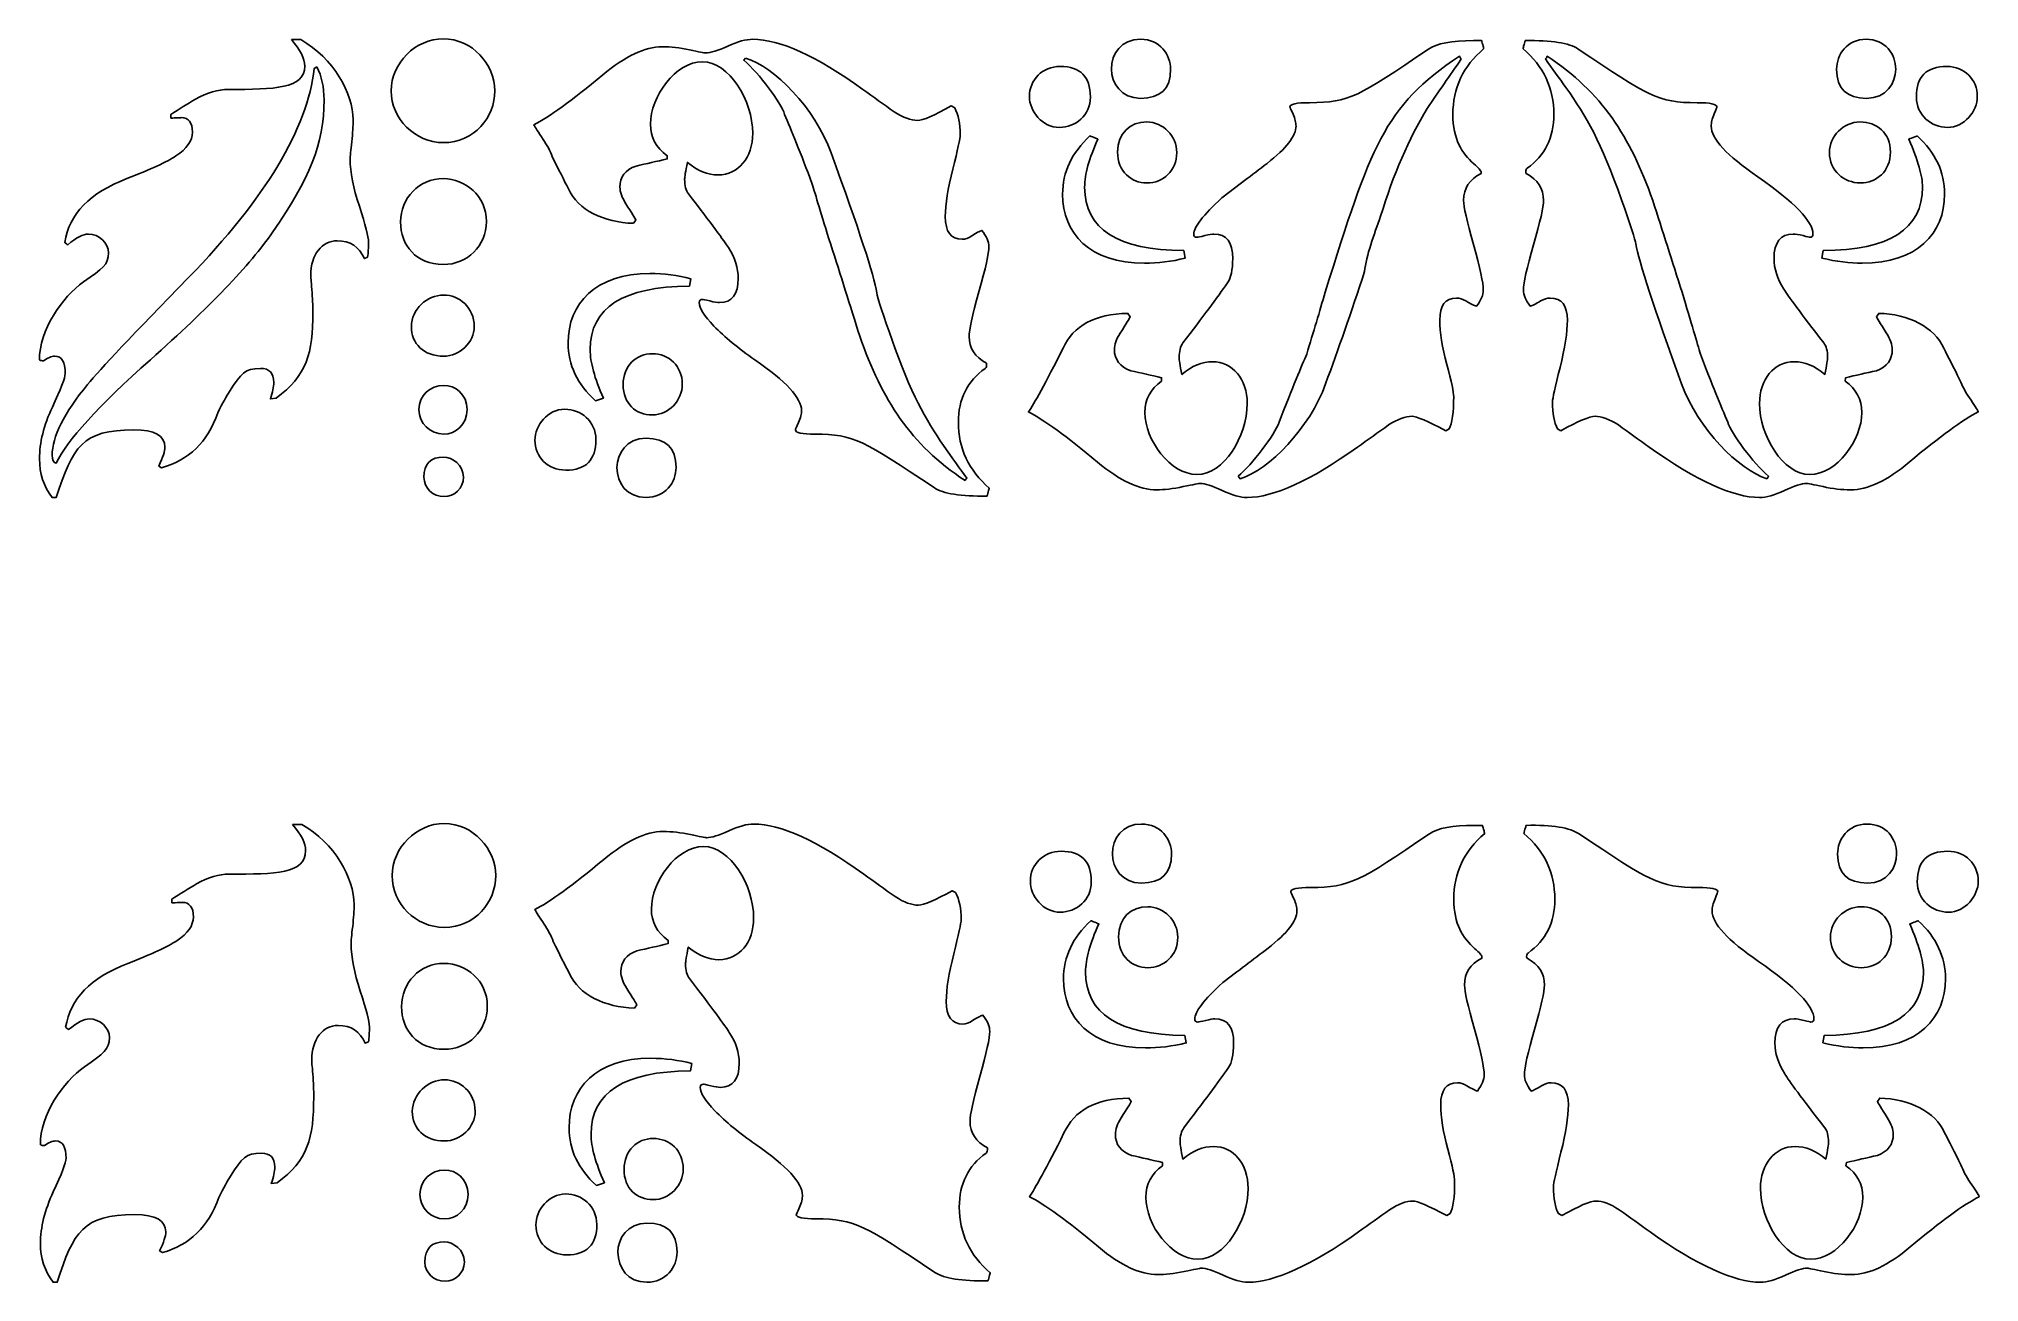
# Model space of a CAD drawing. Header units: centimetres. Extents: x -9.6 to 9.1, y -2 to 10.
import ezdxf

# ---------------------------------------------------------------- set-up
doc = ezdxf.new("R2010")
doc.units = ezdxf.units.CM
doc.header["$MEASUREMENT"] = 0
doc.layers.add('Camada 1', color=7, linetype='Continuous')

msp = doc.modelspace()

# ---------------------------------------------------------------- linework, layer by layer
at = {"layer": 'Camada 1'}
for points, knots in [([(-7.19651, 9.94513), (-7.19651, 9.94513), (-7.10591, 9.94513), (-7.10591, 9.94513), (-7.10591, 9.94513), (-6.78941, 9.76538), (-6.60134, 9.42703), (-6.60134, 9.17021), (-6.60134, 9.17021), (-6.60134, 9.11511), (-6.60588, 9.04411), (-6.61495, 8.96025), (-6.61495, 8.96025), (-6.62627, 8.87643), (-6.6301, 8.81834), (-6.6301, 8.78958), (-6.6301, 8.78958), (-6.6301, 8.66572), (-6.60134, 8.51544), (-6.5417, 8.33645), (-6.5417, 8.33645), (-6.48202, 8.1567), (-6.45335, 8.04188), (-6.45335, 7.99131), (-6.45335, 7.99131), (-6.45335, 7.93542), (-6.4556, 7.88935), (-6.46242, 7.84707), (-6.46242, 7.84707), (-6.46242, 7.84707), (-6.49334, 7.83192), (-6.49334, 7.83192), (-6.49334, 7.83192), (-6.54395, 7.9467), (-6.6301, 8.00413), (-6.7562, 8.00413), (-6.7562, 8.00413), (-6.9004, 8.00413), (-7.01073, 7.8735), (-7.01073, 7.67032), (-7.01073, 7.67032), (-7.01073, 7.659), (-7.00619, 7.61513), (-7.00012, 7.53282), (-7.00012, 7.53282), (-6.99333, 7.45129), (-6.99109, 7.37804), (-6.99109, 7.31158), (-6.99109, 7.31158), (-6.99109, 6.92262), (-7.04623, 6.69676), (-7.34529, 6.48605), (-7.34529, 6.48605), (-7.34529, 6.48605), (-7.40044, 6.47777), (-7.40044, 6.47777), (-7.40044, 6.47777), (-7.37854, 6.54199), (-7.36718, 6.5948), (-7.36718, 6.63717), (-7.36718, 6.63717), (-7.36718, 6.72777), (-7.40947, 6.77155), (-7.49557, 6.77155), (-7.49557, 6.77155), (-7.6481, 6.77155), (-7.68135, 6.72552), (-7.79393, 6.55027), (-7.79393, 6.55027), (-7.82335, 6.50645), (-7.86039, 6.43774), (-7.90721, 6.34256), (-7.90721, 6.34256), (-8.00688, 6.06164), (-8.18817, 5.88489), (-8.45173, 5.81164), (-8.45173, 5.81164), (-8.45173, 5.81164), (-8.4782, 5.82904), (-8.4782, 5.82904), (-8.4782, 5.82904), (-8.43817, 5.91361), (-8.41852, 5.97324), (-8.41852, 6.01099), (-8.41852, 6.01099), (-8.41852, 6.12357), (-8.51741, 6.17867), (-8.71908, 6.17867), (-8.71908, 6.17867), (-9.21454, 6.17867), (-9.30972, 6.01478), (-9.46678, 5.52615), (-9.46678, 5.52615), (-9.46678, 5.52615), (-9.50682, 5.52615), (-9.50682, 5.52615), (-9.50682, 5.52615), (-9.58839, 5.63489), (-9.62842, 5.75875), (-9.62842, 5.89775), (-9.62842, 5.89775), (-9.62842, 6.05481), (-9.58689, 6.22328), (-9.50457, 6.3977), (-9.50457, 6.3977), (-9.423, 6.57291), (-9.38068, 6.68095), (-9.38068, 6.72323), (-9.38068, 6.72323), (-9.38068, 6.83348), (-9.41393, 6.88941), (-9.48039, 6.88941), (-9.48039, 6.88941), (-9.51364, 6.88941), (-9.55139, 6.87351), (-9.58839, 6.8448), (-9.58839, 6.8448), (-9.60424, 6.8448), (-9.61781, 6.84704), (-9.62842, 6.85387), (-9.62842, 6.85387), (-9.63521, 7.13483), (-9.4071, 7.4641), (-9.20393, 7.6061), (-9.20393, 7.6061), (-9.01819, 7.73674), (-8.9623, 7.77228), (-8.9623, 7.8871), (-8.9623, 7.8871), (-8.9623, 7.98224), (-9.0529, 8.06831), (-9.15715, 8.06831), (-9.15715, 8.06831), (-9.2085, 8.06831), (-9.27422, 8.03285), (-9.35654, 7.96485), (-9.35654, 7.96485), (-9.35878, 7.96634), (-9.36332, 7.96867), (-9.3694, 7.97546), (-9.3694, 7.97546), (-9.37843, 7.98224), (-9.38296, 7.98449), (-9.38521, 7.98674), (-9.38521, 7.98674), (-9.34068, 8.26095), (-9.14204, 8.46713), (-8.78555, 8.6038), (-8.78555, 8.6038), (-8.55744, 8.69215), (-8.39813, 8.76544), (-8.31202, 8.82283), (-8.31202, 8.82283), (-8.20548, 8.89154), (-8.15267, 8.96936), (-8.15267, 9.05093), (-8.15267, 9.05093), (-8.15267, 9.14607), (-8.18817, 9.19218), (-8.26142, 9.19218), (-8.26142, 9.19218), (-8.26749, 9.19218), (-8.28555, 9.19218), (-8.30978, 9.1906), (-8.30978, 9.1906), (-8.3362, 9.18836), (-8.35431, 9.18836), (-8.36034, 9.18836), (-8.36034, 9.18836), (-8.36034, 9.18836), (-8.36034, 9.22386), (-8.36034, 9.22386), (-8.36034, 9.22386), (-8.28106, 9.2745), (-8.20174, 9.32282), (-8.12167, 9.37189), (-8.12167, 9.37189), (-8.00917, 9.43382), (-7.90492, 9.46482), (-7.8075, 9.46482), (-7.8075, 9.46482), (-7.35815, 9.46482), (-7.06887, 9.46931), (-7.06887, 9.69064), (-7.06887, 9.69064), (-7.06887, 9.76313), (-7.1104, 9.8477), (-7.19651, 9.94513)], [0, 0, 0, 0, 0.02083333, 0.02083333, 0.02083333, 0.02083333, 0.04166667, 0.04166667, 0.04166667, 0.04166667, 0.0625, 0.0625, 0.0625, 0.0625, 0.08333333, 0.08333333, 0.08333333, 0.08333333, 0.10416667, 0.10416667, 0.10416667, 0.10416667, 0.125, 0.125, 0.125, 0.125, 0.14583333, 0.14583333, 0.14583333, 0.14583333, 0.16666667, 0.16666667, 0.16666667, 0.16666667, 0.1875, 0.1875, 0.1875, 0.1875, 0.20833333, 0.20833333, 0.20833333, 0.20833333, 0.22916667, 0.22916667, 0.22916667, 0.22916667, 0.25, 0.25, 0.25, 0.25, 0.27083333, 0.27083333, 0.27083333, 0.27083333, 0.29166667, 0.29166667, 0.29166667, 0.29166667, 0.3125, 0.3125, 0.3125, 0.3125, 0.33333333, 0.33333333, 0.33333333, 0.33333333, 0.35416667, 0.35416667, 0.35416667, 0.35416667, 0.375, 0.375, 0.375, 0.375, 0.39583333, 0.39583333, 0.39583333, 0.39583333, 0.41666667, 0.41666667, 0.41666667, 0.41666667, 0.4375, 0.4375, 0.4375, 0.4375, 0.45833333, 0.45833333, 0.45833333, 0.45833333, 0.47916667, 0.47916667, 0.47916667, 0.47916667, 0.5, 0.5, 0.5, 0.5, 0.52083333, 0.52083333, 0.52083333, 0.52083333, 0.54166667, 0.54166667, 0.54166667, 0.54166667, 0.5625, 0.5625, 0.5625, 0.5625, 0.58333333, 0.58333333, 0.58333333, 0.58333333, 0.60416667, 0.60416667, 0.60416667, 0.60416667, 0.625, 0.625, 0.625, 0.625, 0.64583333, 0.64583333, 0.64583333, 0.64583333, 0.66666667, 0.66666667, 0.66666667, 0.66666667, 0.6875, 0.6875, 0.6875, 0.6875, 0.70833333, 0.70833333, 0.70833333, 0.70833333, 0.72916667, 0.72916667, 0.72916667, 0.72916667, 0.75, 0.75, 0.75, 0.75, 0.77083333, 0.77083333, 0.77083333, 0.77083333, 0.79166667, 0.79166667, 0.79166667, 0.79166667, 0.8125, 0.8125, 0.8125, 0.8125, 0.83333333, 0.83333333, 0.83333333, 0.83333333, 0.85416667, 0.85416667, 0.85416667, 0.85416667, 0.875, 0.875, 0.875, 0.875, 0.89583333, 0.89583333, 0.89583333, 0.89583333, 0.91666667, 0.91666667, 0.91666667, 0.91666667, 0.9375, 0.9375, 0.9375, 0.9375, 0.95833333, 0.95833333, 0.95833333, 0.95833333, 1, 1, 1, 1]), ([(-5.73204, 9.95345), (-5.45112, 9.95345), (-5.23433, 9.7057), (-5.23433, 9.45121), (-5.23433, 9.45121), (-5.23433, 9.19668), (-5.43147, 8.95122), (-5.73204, 8.95122), (-5.73204, 8.95122), (-6.00392, 8.95122), (-6.23427, 9.17932), (-6.23427, 9.45121), (-6.23427, 9.45121), (-6.23427, 9.71931), (-5.99943, 9.95345), (-5.73204, 9.95345)], [0, 0, 0, 0, 0.2, 0.2, 0.2, 0.2, 0.4, 0.4, 0.4, 0.4, 0.6, 0.6, 0.6, 0.6, 1, 1, 1, 1]), ([(-0.48862, 6.82291), (-0.48862, 6.82291), (-0.48862, 6.80476), (-0.48862, 6.80476), (-0.48862, 6.80476), (-0.49086, 6.78512), (-0.4954, 6.77384), (-0.50223, 6.77155), (-0.50223, 6.77155), (-0.6744, 6.64994), (-0.7605, 6.47552), (-0.7605, 6.25196), (-0.7605, 6.25196), (-0.7605, 5.99742), (-0.66079, 5.78742), (-0.46219, 5.61675), (-0.46219, 5.61675), (-0.46444, 5.61225), (-0.46673, 5.5994), (-0.47276, 5.57904), (-0.47276, 5.57904), (-0.47959, 5.55715), (-0.48183, 5.54354), (-0.48408, 5.53976), (-0.48408, 5.53976), (-0.73632, 5.53518), (-0.90704, 5.56165), (-0.99543, 5.62129), (-0.99543, 5.62129), (-1.67663, 6.07292), (-1.76278, 6.13713), (-2.14341, 6.13713), (-2.14341, 6.13713), (-2.26951, 6.13713), (-2.33372, 6.14999), (-2.33372, 6.17867), (-2.33372, 6.17867), (-2.33372, 6.18092), (-2.32315, 6.20289), (-2.30276, 6.24967), (-2.30276, 6.24967), (-2.28312, 6.29649), (-2.27404, 6.33353), (-2.27404, 6.36445), (-2.27404, 6.36445), (-2.27404, 6.48605), (-2.42433, 6.6477), (-2.72343, 6.85387), (-2.72343, 6.85387), (-2.88507, 6.9664), (-3.01796, 7.07519), (-3.11917, 7.18094), (-3.11917, 7.18094), (-3.21431, 7.28057), (-3.26117, 7.35611), (-3.26117, 7.40676), (-3.26117, 7.40676), (-3.26117, 7.42715), (-3.24981, 7.43768), (-3.2302, 7.43768), (-3.2302, 7.43768), (-3.22792, 7.43768), (-3.20378, 7.43318), (-3.15921, 7.42257), (-3.15921, 7.42257), (-3.11692, 7.41125), (-3.08592, 7.40676), (-3.06627, 7.40676), (-3.06627, 7.40676), (-2.94475, 7.40676), (-2.88507, 7.4845), (-2.88507, 7.6416), (-2.88507, 7.6416), (-2.88507, 7.73907), (-2.91599, 7.8387), (-2.98021, 7.93767), (-2.98021, 7.93767), (-3.01796, 7.99735), (-3.14635, 8.1726), (-3.36538, 8.45805), (-3.36538, 8.45805), (-3.38956, 8.48902), (-3.40242, 8.53509), (-3.40242, 8.59926), (-3.40242, 8.59926), (-3.40242, 8.61741), (-3.39409, 8.67026), (-3.37595, 8.7609), (-3.37595, 8.7609), (-3.27856, 8.67933), (-3.17885, 8.6393), (-3.07988, 8.6393), (-3.07988, 8.6393), (-2.88507, 8.6393), (-2.74532, 8.80548), (-2.74532, 9.04182), (-2.74532, 9.04182), (-2.74532, 9.35832), (-2.97343, 9.73217), (-3.2302, 9.73217), (-3.2302, 9.73217), (-3.48698, 9.73217), (-3.7324, 9.39611), (-3.7324, 9.12868), (-3.7324, 9.12868), (-3.7324, 9.00262), (-3.67959, 8.9029), (-3.57084, 8.82512), (-3.57084, 8.82512), (-3.57084, 8.82512), (-3.57084, 8.79411), (-3.57084, 8.79411), (-3.57084, 8.79411), (-3.67048, 8.76993), (-3.77244, 8.74804), (-3.8714, 8.7254), (-3.8714, 8.7254), (-3.97561, 8.68836), (-4.02701, 8.61965), (-4.02701, 8.52223), (-4.02701, 8.52223), (-4.02701, 8.47541), (-4.00662, 8.42026), (-3.96883, 8.36059), (-3.96883, 8.36059), (-3.91369, 8.27223), (-3.88048, 8.21863), (-3.87365, 8.20352), (-3.87365, 8.20352), (-3.87365, 8.20352), (-3.89633, 8.1726), (-3.89633, 8.1726), (-3.89633, 8.1726), (-4.18183, 8.17938), (-4.43407, 8.30091), (-4.52247, 8.50408), (-4.52247, 8.50408), (-4.56625, 8.58873), (-4.61985, 8.69215), (-4.67953, 8.816), (-4.67953, 8.816), (-4.70142, 8.8719), (-4.7301, 8.92708), (-4.76788, 8.98222), (-4.76788, 8.98222), (-4.81475, 9.05093), (-4.84567, 9.09925), (-4.85628, 9.12418), (-4.85628, 9.12418), (-4.71503, 9.19443), (-4.49375, 9.35607), (-4.1924, 9.60607), (-4.1924, 9.60607), (-3.97561, 9.78577), (-3.7853, 9.87637), (-3.61916, 9.87637), (-3.61916, 9.87637), (-3.5353, 9.87637), (-3.44695, 9.86734), (-3.35631, 9.8477), (-3.35631, 9.8477), (-3.2657, 9.82731), (-3.21206, 9.81678), (-3.19924, 9.81678), (-3.19924, 9.81678), (-3.15238, 9.81678), (-3.08217, 9.83867), (-2.9847, 9.8832), (-2.9847, 9.8832), (-2.88957, 9.92702), (-2.80954, 9.94891), (-2.74532, 9.94891), (-2.74532, 9.94891), (-2.48625, 9.94891), (-2.13055, 9.78802), (-1.6812, 9.46482), (-1.6812, 9.46482), (-1.58149, 9.39153), (-1.47953, 9.32057), (-1.38056, 9.24803), (-1.38056, 9.24803), (-1.29375, 9.19218), (-1.21896, 9.16572), (-1.15474, 9.16572), (-1.15474, 9.16572), (-1.10339, 9.16572), (-0.99543, 9.21258), (-0.82925, 9.30543), (-0.82925, 9.30543), (-0.82925, 9.30543), (-0.796, 9.28732), (-0.796, 9.28732), (-0.796, 9.28732), (-0.7605, 9.21936), (-0.74311, 9.13251), (-0.74311, 9.02904), (-0.74311, 9.02904), (-0.74311, 8.99126), (-0.76733, 8.88026), (-0.81415, 8.6944), (-0.81415, 8.6944), (-0.86247, 8.50866), (-0.88665, 8.35609), (-0.88665, 8.23677), (-0.88665, 8.23677), (-0.88665, 8.09103), (-0.83379, 8.01774), (-0.72505, 8.01774), (-0.72505, 8.01774), (-0.69633, 8.01774), (-0.66537, 8.02827), (-0.63211, 8.05099), (-0.63211, 8.05099), (-0.58833, 8.07967), (-0.55508, 8.09702), (-0.53319, 8.10381), (-0.53319, 8.10381), (-0.48862, 8.04642), (-0.46673, 7.99356), (-0.46673, 7.9467), (-0.46673, 7.9467), (-0.46673, 7.88253), (-0.49765, 7.73907), (-0.5619, 7.51097), (-0.5619, 7.51097), (-0.62608, 7.2829), (-0.65704, 7.13936), (-0.65704, 7.07973), (-0.65704, 7.07973), (-0.65704, 6.96865), (-0.60119, 6.88258), (-0.48862, 6.82291)], [0, 0, 0, 0, 0.01694915, 0.01694915, 0.01694915, 0.01694915, 0.03389831, 0.03389831, 0.03389831, 0.03389831, 0.05084746, 0.05084746, 0.05084746, 0.05084746, 0.06779661, 0.06779661, 0.06779661, 0.06779661, 0.08474576, 0.08474576, 0.08474576, 0.08474576, 0.10169492, 0.10169492, 0.10169492, 0.10169492, 0.11864407, 0.11864407, 0.11864407, 0.11864407, 0.13559322, 0.13559322, 0.13559322, 0.13559322, 0.15254237, 0.15254237, 0.15254237, 0.15254237, 0.16949153, 0.16949153, 0.16949153, 0.16949153, 0.18644068, 0.18644068, 0.18644068, 0.18644068, 0.20338983, 0.20338983, 0.20338983, 0.20338983, 0.22033898, 0.22033898, 0.22033898, 0.22033898, 0.23728814, 0.23728814, 0.23728814, 0.23728814, 0.25423729, 0.25423729, 0.25423729, 0.25423729, 0.27118644, 0.27118644, 0.27118644, 0.27118644, 0.28813559, 0.28813559, 0.28813559, 0.28813559, 0.30508475, 0.30508475, 0.30508475, 0.30508475, 0.3220339, 0.3220339, 0.3220339, 0.3220339, 0.33898305, 0.33898305, 0.33898305, 0.33898305, 0.3559322, 0.3559322, 0.3559322, 0.3559322, 0.37288136, 0.37288136, 0.37288136, 0.37288136, 0.38983051, 0.38983051, 0.38983051, 0.38983051, 0.40677966, 0.40677966, 0.40677966, 0.40677966, 0.42372881, 0.42372881, 0.42372881, 0.42372881, 0.44067797, 0.44067797, 0.44067797, 0.44067797, 0.45762712, 0.45762712, 0.45762712, 0.45762712, 0.47457627, 0.47457627, 0.47457627, 0.47457627, 0.49152542, 0.49152542, 0.49152542, 0.49152542, 0.50847458, 0.50847458, 0.50847458, 0.50847458, 0.52542373, 0.52542373, 0.52542373, 0.52542373, 0.54237288, 0.54237288, 0.54237288, 0.54237288, 0.55932203, 0.55932203, 0.55932203, 0.55932203, 0.57627119, 0.57627119, 0.57627119, 0.57627119, 0.59322034, 0.59322034, 0.59322034, 0.59322034, 0.61016949, 0.61016949, 0.61016949, 0.61016949, 0.62711864, 0.62711864, 0.62711864, 0.62711864, 0.6440678, 0.6440678, 0.6440678, 0.6440678, 0.66101695, 0.66101695, 0.66101695, 0.66101695, 0.6779661, 0.6779661, 0.6779661, 0.6779661, 0.69491525, 0.69491525, 0.69491525, 0.69491525, 0.71186441, 0.71186441, 0.71186441, 0.71186441, 0.72881356, 0.72881356, 0.72881356, 0.72881356, 0.74576271, 0.74576271, 0.74576271, 0.74576271, 0.76271186, 0.76271186, 0.76271186, 0.76271186, 0.77966102, 0.77966102, 0.77966102, 0.77966102, 0.79661017, 0.79661017, 0.79661017, 0.79661017, 0.81355932, 0.81355932, 0.81355932, 0.81355932, 0.83050847, 0.83050847, 0.83050847, 0.83050847, 0.84745763, 0.84745763, 0.84745763, 0.84745763, 0.86440678, 0.86440678, 0.86440678, 0.86440678, 0.88135593, 0.88135593, 0.88135593, 0.88135593, 0.89830508, 0.89830508, 0.89830508, 0.89830508, 0.91525424, 0.91525424, 0.91525424, 0.91525424, 0.93220339, 0.93220339, 0.93220339, 0.93220339, 0.94915254, 0.94915254, 0.94915254, 0.94915254, 0.96610169, 0.96610169, 0.96610169, 0.96610169, 1, 1, 1, 1]), ([(4.21028, 9.93605), (4.21028, 9.93605), (4.2881, 9.93605), (4.2881, 9.93605), (4.2881, 9.93605), (4.29035, 9.93152), (4.2926, 9.91791), (4.29938, 9.89835), (4.29938, 9.89835), (4.30542, 9.87637), (4.30775, 9.86281), (4.31, 9.85831), (4.31, 9.85831), (4.11136, 9.68839), (4.01164, 9.47764), (4.01164, 9.22386), (4.01164, 9.22386), (4.01164, 8.98222), (4.09999, 8.84701), (4.21257, 8.74804), (4.21257, 8.74804), (4.25935, 8.70576), (4.28353, 8.67933), (4.28353, 8.67026), (4.28353, 8.67026), (4.28353, 8.67026), (4.28353, 8.65291), (4.28353, 8.65291), (4.28353, 8.65291), (4.17099, 8.59701), (4.1151, 8.51091), (4.1151, 8.39384), (4.1151, 8.39384), (4.1151, 8.33645), (4.14611, 8.19449), (4.21028, 7.96867), (4.21028, 7.96867), (4.2745, 7.74132), (4.30542, 7.59474), (4.30542, 7.52832), (4.30542, 7.52832), (4.30542, 7.48225), (4.28353, 7.4294), (4.23895, 7.37126), (4.23895, 7.37126), (4.21935, 7.37804), (4.18381, 7.3939), (4.13778, 7.42257), (4.13778, 7.42257), (4.10457, 7.44221), (4.07581, 7.45129), (4.04714, 7.45129), (4.04714, 7.45129), (3.93839, 7.45129), (3.8855, 7.38029), (3.8855, 7.23904), (3.8855, 7.23904), (3.8855, 7.11672), (3.90743, 6.97323), (3.95429, 6.80934), (3.95429, 6.80934), (3.99807, 6.64316), (4.01996, 6.54199), (4.01996, 6.49966), (4.01996, 6.49966), (4.01996, 6.34714), (4.00486, 6.24284), (3.97618, 6.18774), (3.97618, 6.18774), (3.97618, 6.18774), (3.94293, 6.17039), (3.94293, 6.17039), (3.94293, 6.17039), (3.76768, 6.26323), (3.65968, 6.30935), (3.6174, 6.30935), (3.6174, 6.30935), (3.55318, 6.30935), (3.4784, 6.28063), (3.39158, 6.22553), (3.39158, 6.22553), (3.29262, 6.15449), (3.1907, 6.08353), (3.09098, 6.01099), (3.09098, 6.01099), (2.6371, 5.68779), (2.28135, 5.52615), (2.02686, 5.52615), (2.02686, 5.52615), (1.96261, 5.52615), (1.88262, 5.54804), (1.78515, 5.59486), (1.78515, 5.59486), (1.68847, 5.63868), (1.61752, 5.66132), (1.57294, 5.66132), (1.57294, 5.66132), (1.56233, 5.66132), (1.50877, 5.65), (1.40905, 5.63036), (1.40905, 5.63036), (1.31009, 5.60997), (1.22552, 5.5994), (1.15298, 5.5994), (1.15298, 5.5994), (0.98685, 5.5994), (0.79653, 5.68779), (0.58203, 5.86675), (0.58203, 5.86675), (0.28293, 6.11674), (0.06169, 6.27838), (-0.0841, 6.35167), (-0.0841, 6.35167), (-0.03349, 6.42413), (0.07979, 6.62805), (0.24972, 6.9664), (0.24972, 6.9664), (0.34943, 7.18543), (0.5571, 7.29647), (0.87581, 7.3033), (0.87581, 7.3033), (0.87581, 7.3033), (0.89849, 7.27004), (0.89849, 7.27004), (0.89849, 7.27004), (0.89171, 7.25643), (0.8607, 7.20358), (0.80102, 7.11294), (0.80102, 7.11294), (0.76332, 7.05255), (0.74517, 6.99965), (0.74517, 6.95358), (0.74517, 6.95358), (0.74517, 6.85616), (0.79878, 6.78745), (0.90224, 6.74966), (0.90224, 6.74966), (1.00195, 6.72777), (1.10167, 6.70588), (1.20134, 6.68095), (1.20134, 6.68095), (1.20134, 6.68095), (1.20134, 6.64994), (1.20134, 6.64994), (1.20134, 6.64994), (1.09255, 6.57291), (1.03974, 6.47319), (1.03974, 6.34714), (1.03974, 6.34714), (1.03974, 6.07895), (1.2852, 5.74747), (1.54194, 5.74747), (1.54194, 5.74747), (1.79872, 5.74747), (2.02686, 6.1122), (2.02686, 6.43324), (2.02686, 6.43324), (2.02686, 6.67034), (1.88487, 6.83577), (1.6923, 6.83577), (1.6923, 6.83577), (1.59334, 6.83577), (1.49362, 6.79648), (1.39619, 6.71416), (1.39619, 6.71416), (1.37805, 6.80476), (1.36977, 6.8584), (1.36977, 6.8758), (1.36977, 6.8758), (1.36977, 6.93773), (1.38259, 6.98455), (1.40681, 7.0178), (1.40681, 7.0178), (1.59483, 7.26326), (1.73908, 7.45807), (1.83651, 7.59707), (1.83651, 7.59707), (1.86976, 7.64389), (1.88711, 7.72317), (1.88711, 7.83192), (1.88711, 7.83192), (1.88711, 7.98907), (1.82743, 8.06831), (1.70587, 8.06831), (1.70587, 8.06831), (1.68847, 8.06831), (1.65905, 8.06381), (1.61752, 8.05324), (1.61752, 8.05324), (1.57519, 8.04188), (1.54872, 8.03738), (1.54194, 8.03738), (1.54194, 8.03738), (1.52234, 8.03738), (1.51102, 8.04866), (1.51102, 8.06831), (1.51102, 8.06831), (1.51102, 8.13481), (1.60162, 8.25184), (1.7814, 8.41802), (1.7814, 8.41802), (1.92715, 8.52905), (2.07293, 8.6393), (2.21943, 8.75033), (2.21943, 8.75033), (2.40525, 8.89608), (2.4981, 9.01544), (2.4981, 9.11061), (2.4981, 9.11061), (2.4981, 9.14378), (2.48907, 9.18157), (2.46942, 9.22535), (2.46942, 9.22535), (2.44903, 9.26993), (2.43842, 9.29415), (2.43842, 9.29639), (2.43842, 9.29639), (2.43842, 9.32282), (2.50263, 9.33643), (2.62874, 9.33643), (2.62874, 9.33643), (3.01773, 9.33868), (3.09552, 9.39378), (3.77675, 9.85373), (3.77675, 9.85373), (3.85682, 9.90963), (4.00032, 9.93605), (4.21028, 9.93605)], [0, 0, 0, 0, 0.01724138, 0.01724138, 0.01724138, 0.01724138, 0.03448276, 0.03448276, 0.03448276, 0.03448276, 0.05172414, 0.05172414, 0.05172414, 0.05172414, 0.06896552, 0.06896552, 0.06896552, 0.06896552, 0.0862069, 0.0862069, 0.0862069, 0.0862069, 0.10344828, 0.10344828, 0.10344828, 0.10344828, 0.12068966, 0.12068966, 0.12068966, 0.12068966, 0.13793103, 0.13793103, 0.13793103, 0.13793103, 0.15517241, 0.15517241, 0.15517241, 0.15517241, 0.17241379, 0.17241379, 0.17241379, 0.17241379, 0.18965517, 0.18965517, 0.18965517, 0.18965517, 0.20689655, 0.20689655, 0.20689655, 0.20689655, 0.22413793, 0.22413793, 0.22413793, 0.22413793, 0.24137931, 0.24137931, 0.24137931, 0.24137931, 0.25862069, 0.25862069, 0.25862069, 0.25862069, 0.27586207, 0.27586207, 0.27586207, 0.27586207, 0.29310345, 0.29310345, 0.29310345, 0.29310345, 0.31034483, 0.31034483, 0.31034483, 0.31034483, 0.32758621, 0.32758621, 0.32758621, 0.32758621, 0.34482759, 0.34482759, 0.34482759, 0.34482759, 0.36206897, 0.36206897, 0.36206897, 0.36206897, 0.37931034, 0.37931034, 0.37931034, 0.37931034, 0.39655172, 0.39655172, 0.39655172, 0.39655172, 0.4137931, 0.4137931, 0.4137931, 0.4137931, 0.43103448, 0.43103448, 0.43103448, 0.43103448, 0.44827586, 0.44827586, 0.44827586, 0.44827586, 0.46551724, 0.46551724, 0.46551724, 0.46551724, 0.48275862, 0.48275862, 0.48275862, 0.48275862, 0.5, 0.5, 0.5, 0.5, 0.51724138, 0.51724138, 0.51724138, 0.51724138, 0.53448276, 0.53448276, 0.53448276, 0.53448276, 0.55172414, 0.55172414, 0.55172414, 0.55172414, 0.56896552, 0.56896552, 0.56896552, 0.56896552, 0.5862069, 0.5862069, 0.5862069, 0.5862069, 0.60344828, 0.60344828, 0.60344828, 0.60344828, 0.62068966, 0.62068966, 0.62068966, 0.62068966, 0.63793103, 0.63793103, 0.63793103, 0.63793103, 0.65517241, 0.65517241, 0.65517241, 0.65517241, 0.67241379, 0.67241379, 0.67241379, 0.67241379, 0.68965517, 0.68965517, 0.68965517, 0.68965517, 0.70689655, 0.70689655, 0.70689655, 0.70689655, 0.72413793, 0.72413793, 0.72413793, 0.72413793, 0.74137931, 0.74137931, 0.74137931, 0.74137931, 0.75862069, 0.75862069, 0.75862069, 0.75862069, 0.77586207, 0.77586207, 0.77586207, 0.77586207, 0.79310345, 0.79310345, 0.79310345, 0.79310345, 0.81034483, 0.81034483, 0.81034483, 0.81034483, 0.82758621, 0.82758621, 0.82758621, 0.82758621, 0.84482759, 0.84482759, 0.84482759, 0.84482759, 0.86206897, 0.86206897, 0.86206897, 0.86206897, 0.87931034, 0.87931034, 0.87931034, 0.87931034, 0.89655172, 0.89655172, 0.89655172, 0.89655172, 0.9137931, 0.9137931, 0.9137931, 0.9137931, 0.93103448, 0.93103448, 0.93103448, 0.93103448, 0.94827586, 0.94827586, 0.94827586, 0.94827586, 0.96551724, 0.96551724, 0.96551724, 0.96551724, 1, 1, 1, 1]), ([(1.28745, 9.65963), (1.28745, 9.4716), (1.19002, 9.37871), (0.99742, 9.37871), (0.99742, 9.37871), (0.80939, 9.37871), (0.71646, 9.52675), (0.71646, 9.65963), (0.71646, 9.65963), (0.71646, 9.80995), (0.81164, 9.94891), (0.99742, 9.94891), (0.99742, 9.94891), (1.18399, 9.94891), (1.28745, 9.80088), (1.28745, 9.65963)], [0, 0, 0, 0, 0.2, 0.2, 0.2, 0.2, 0.4, 0.4, 0.4, 0.4, 0.6, 0.6, 0.6, 0.6, 1, 1, 1, 1]), ([(5.05511, 6.17039), (5.05511, 6.17039), (5.02186, 6.18774), (5.02186, 6.18774), (5.02186, 6.18774), (4.98865, 6.24967), (4.97354, 6.33577), (4.97354, 6.44681), (4.97354, 6.44681), (4.97354, 6.48231), (4.99772, 6.59255), (5.04608, 6.78062), (5.04608, 6.78062), (5.0929, 6.96865), (5.11704, 7.12126), (5.11704, 7.23904), (5.11704, 7.23904), (5.11704, 7.38029), (5.0619, 7.45129), (4.9509, 7.45129), (4.9509, 7.45129), (4.92223, 7.45129), (4.89122, 7.44221), (4.85797, 7.42257), (4.85797, 7.42257), (4.8119, 7.3939), (4.77865, 7.37804), (4.75909, 7.37126), (4.75909, 7.37126), (4.71448, 7.4294), (4.69263, 7.48225), (4.69263, 7.52832), (4.69263, 7.52832), (4.69263, 7.59474), (4.72584, 7.74132), (4.79001, 7.96485), (4.79001, 7.96485), (4.85423, 8.18767), (4.88669, 8.33191), (4.88669, 8.39384), (4.88669, 8.39384), (4.88669, 8.50641), (4.83154, 8.59323), (4.71905, 8.65291), (4.71905, 8.65291), (4.71905, 8.65519), (4.71905, 8.65894), (4.71676, 8.66119), (4.71676, 8.66119), (4.71448, 8.66348), (4.71448, 8.66797), (4.71448, 8.67026), (4.71448, 8.67026), (4.71676, 8.68836), (4.7213, 8.69898), (4.72808, 8.70351), (4.72808, 8.70351), (4.90026, 8.82512), (4.9864, 9.00029), (4.9864, 9.22386), (4.9864, 9.22386), (4.9864, 9.47764), (4.88669, 9.68839), (4.68805, 9.85831), (4.68805, 9.85831), (4.6903, 9.86281), (4.69263, 9.87637), (4.69866, 9.89835), (4.69866, 9.89835), (4.70544, 9.91791), (4.70769, 9.93152), (4.70994, 9.93605), (4.70994, 9.93605), (4.96218, 9.94063), (5.13294, 9.91416), (5.22129, 9.85373), (5.22129, 9.85373), (5.90028, 9.4006), (5.98863, 9.33643), (6.36927, 9.33643), (6.36927, 9.33643), (6.49537, 9.33643), (6.55962, 9.32282), (6.55962, 9.29639), (6.55962, 9.29639), (6.55962, 9.29415), (6.55126, 9.27217), (6.53316, 9.22764), (6.53316, 9.22764), (6.51351, 9.18157), (6.50444, 9.14378), (6.50444, 9.11061), (6.50444, 9.11061), (6.50444, 8.98901), (6.65476, 8.82737), (6.95387, 8.62194), (6.95387, 8.62194), (7.31032, 8.37569), (7.48703, 8.18991), (7.48703, 8.06831), (7.48703, 8.06831), (7.48703, 8.04866), (7.47567, 8.03738), (7.45611, 8.03738), (7.45611, 8.03738), (7.45377, 8.03738), (7.43188, 8.04188), (7.39185, 8.05324), (7.39185, 8.05324), (7.34961, 8.06381), (7.3186, 8.06831), (7.29671, 8.06831), (7.29671, 8.06831), (7.17286, 8.06831), (7.11093, 7.98907), (7.11093, 7.83192), (7.11093, 7.83192), (7.11093, 7.73674), (7.14185, 7.63711), (7.20611, 7.53739), (7.20611, 7.53739), (7.24381, 7.47322), (7.37225, 7.30096), (7.59124, 7.0178), (7.59124, 7.0178), (7.61542, 6.98679), (7.62828, 6.93998), (7.62828, 6.8758), (7.62828, 6.8758), (7.62828, 6.8584), (7.61999, 6.80476), (7.60185, 6.71416), (7.60185, 6.71416), (7.50442, 6.79648), (7.40471, 6.83577), (7.30574, 6.83577), (7.30574, 6.83577), (7.11093, 6.83577), (6.97118, 6.66584), (6.97118, 6.43324), (6.97118, 6.43324), (6.97118, 6.12132), (7.19928, 5.74747), (7.45611, 5.74747), (7.45611, 5.74747), (7.71513, 5.74747), (7.9583, 6.07895), (7.9583, 6.34714), (7.9583, 6.34714), (7.9583, 6.47319), (7.90545, 6.57291), (7.7967, 6.64994), (7.7967, 6.64994), (7.7967, 6.64994), (7.8012, 6.68095), (7.8012, 6.68095), (7.8012, 6.68095), (7.90091, 6.70588), (8.00063, 6.72777), (8.09955, 6.74966), (8.09955, 6.74966), (8.20147, 6.78745), (8.25287, 6.85616), (8.25287, 6.95358), (8.25287, 6.95358), (8.25287, 6.99965), (8.23248, 7.0548), (8.19469, 7.11523), (8.19469, 7.11523), (8.13501, 7.20961), (8.10409, 7.26093), (8.09955, 7.27004), (8.09955, 7.27004), (8.09955, 7.27004), (8.12223, 7.3033), (8.12223, 7.3033), (8.12223, 7.3033), (8.4054, 7.29647), (8.66222, 7.17257), (8.74833, 6.9664), (8.74833, 6.9664), (8.79211, 6.88483), (8.84575, 6.78062), (8.90539, 6.65906), (8.90539, 6.65906), (8.92728, 6.60163), (8.95829, 6.54424), (8.99603, 6.48834), (8.99603, 6.48834), (9.0421, 6.42263), (9.07153, 6.37581), (9.08214, 6.35167), (9.08214, 6.35167), (8.93411, 6.27609), (8.71054, 6.11449), (8.41601, 5.86675), (8.41601, 5.86675), (8.2038, 5.68779), (8.01573, 5.5994), (7.84951, 5.5994), (7.84951, 5.5994), (7.76574, 5.5994), (7.67734, 5.60997), (7.58445, 5.63036), (7.58445, 5.63036), (7.48927, 5.65), (7.43571, 5.66132), (7.4251, 5.66132), (7.4251, 5.66132), (7.37828, 5.66132), (7.30807, 5.63868), (7.21289, 5.59486), (7.21289, 5.59486), (7.11542, 5.54804), (7.03539, 5.52615), (6.97118, 5.52615), (6.97118, 5.52615), (6.71669, 5.52615), (6.36094, 5.68779), (5.90706, 6.01099), (5.90706, 6.01099), (5.80735, 6.08353), (5.70763, 6.15449), (5.60875, 6.22553), (5.60875, 6.22553), (5.52185, 6.28063), (5.44711, 6.30935), (5.38518, 6.30935), (5.38518, 6.30935), (5.32925, 6.30935), (5.22129, 6.26323), (5.05511, 6.17039)], [0, 0, 0, 0, 0.01694915, 0.01694915, 0.01694915, 0.01694915, 0.03389831, 0.03389831, 0.03389831, 0.03389831, 0.05084746, 0.05084746, 0.05084746, 0.05084746, 0.06779661, 0.06779661, 0.06779661, 0.06779661, 0.08474576, 0.08474576, 0.08474576, 0.08474576, 0.10169492, 0.10169492, 0.10169492, 0.10169492, 0.11864407, 0.11864407, 0.11864407, 0.11864407, 0.13559322, 0.13559322, 0.13559322, 0.13559322, 0.15254237, 0.15254237, 0.15254237, 0.15254237, 0.16949153, 0.16949153, 0.16949153, 0.16949153, 0.18644068, 0.18644068, 0.18644068, 0.18644068, 0.20338983, 0.20338983, 0.20338983, 0.20338983, 0.22033898, 0.22033898, 0.22033898, 0.22033898, 0.23728814, 0.23728814, 0.23728814, 0.23728814, 0.25423729, 0.25423729, 0.25423729, 0.25423729, 0.27118644, 0.27118644, 0.27118644, 0.27118644, 0.28813559, 0.28813559, 0.28813559, 0.28813559, 0.30508475, 0.30508475, 0.30508475, 0.30508475, 0.3220339, 0.3220339, 0.3220339, 0.3220339, 0.33898305, 0.33898305, 0.33898305, 0.33898305, 0.3559322, 0.3559322, 0.3559322, 0.3559322, 0.37288136, 0.37288136, 0.37288136, 0.37288136, 0.38983051, 0.38983051, 0.38983051, 0.38983051, 0.40677966, 0.40677966, 0.40677966, 0.40677966, 0.42372881, 0.42372881, 0.42372881, 0.42372881, 0.44067797, 0.44067797, 0.44067797, 0.44067797, 0.45762712, 0.45762712, 0.45762712, 0.45762712, 0.47457627, 0.47457627, 0.47457627, 0.47457627, 0.49152542, 0.49152542, 0.49152542, 0.49152542, 0.50847458, 0.50847458, 0.50847458, 0.50847458, 0.52542373, 0.52542373, 0.52542373, 0.52542373, 0.54237288, 0.54237288, 0.54237288, 0.54237288, 0.55932203, 0.55932203, 0.55932203, 0.55932203, 0.57627119, 0.57627119, 0.57627119, 0.57627119, 0.59322034, 0.59322034, 0.59322034, 0.59322034, 0.61016949, 0.61016949, 0.61016949, 0.61016949, 0.62711864, 0.62711864, 0.62711864, 0.62711864, 0.6440678, 0.6440678, 0.6440678, 0.6440678, 0.66101695, 0.66101695, 0.66101695, 0.66101695, 0.6779661, 0.6779661, 0.6779661, 0.6779661, 0.69491525, 0.69491525, 0.69491525, 0.69491525, 0.71186441, 0.71186441, 0.71186441, 0.71186441, 0.72881356, 0.72881356, 0.72881356, 0.72881356, 0.74576271, 0.74576271, 0.74576271, 0.74576271, 0.76271186, 0.76271186, 0.76271186, 0.76271186, 0.77966102, 0.77966102, 0.77966102, 0.77966102, 0.79661017, 0.79661017, 0.79661017, 0.79661017, 0.81355932, 0.81355932, 0.81355932, 0.81355932, 0.83050847, 0.83050847, 0.83050847, 0.83050847, 0.84745763, 0.84745763, 0.84745763, 0.84745763, 0.86440678, 0.86440678, 0.86440678, 0.86440678, 0.88135593, 0.88135593, 0.88135593, 0.88135593, 0.89830508, 0.89830508, 0.89830508, 0.89830508, 0.91525424, 0.91525424, 0.91525424, 0.91525424, 0.93220339, 0.93220339, 0.93220339, 0.93220339, 0.94915254, 0.94915254, 0.94915254, 0.94915254, 0.96610169, 0.96610169, 0.96610169, 0.96610169, 1, 1, 1, 1]), ([(7.71513, 9.65963), (7.71513, 9.80088), (7.81635, 9.94891), (8.00063, 9.94891), (8.00063, 9.94891), (8.18416, 9.94891), (8.28537, 9.80766), (8.28537, 9.65963), (8.28537, 9.65963), (8.28537, 9.52899), (8.19698, 9.37871), (8.00437, 9.37871), (8.00437, 9.37871), (7.81256, 9.37871), (7.71513, 9.4716), (7.71513, 9.65963)], [0, 0, 0, 0, 0.2, 0.2, 0.2, 0.2, 0.4, 0.4, 0.4, 0.4, 0.6, 0.6, 0.6, 0.6, 1, 1, 1, 1]), ([(-2.81403, 9.76763), (-2.81403, 9.76763), (-2.83218, 9.74574), (-2.83218, 9.74574), (-2.83218, 9.74574), (-2.68115, 9.61964), (-2.47343, 9.33643), (-2.43793, 9.22386), (-2.43793, 9.22386), (-2.37372, 9.07507), (-2.28312, 8.8515), (-2.17058, 8.55094), (-2.17058, 8.55094), (-2.14112, 8.45352), (-2.08373, 8.25866), (-1.99309, 7.96867), (-1.99309, 7.96867), (-1.89791, 7.67481), (-1.80506, 7.37804), (-1.71213, 7.08197), (-1.71213, 7.08197), (-1.49314, 6.46416), (-1.22728, 6.042), (-0.69633, 5.69004), (-0.69633, 5.69004), (-0.69404, 5.69682), (-0.68801, 5.70286), (-0.67893, 5.71193), (-0.67893, 5.71193), (-0.8119, 5.89775), (-0.99086, 6.1281), (-1.15021, 6.43774), (-1.15021, 6.43774), (-1.29824, 6.71874), (-1.53767, 7.42257), (-1.54824, 7.50189), (-1.54824, 7.50189), (-1.57471, 7.67032), (-1.72116, 8.1197), (-1.98855, 8.8515), (-1.98855, 8.8515), (-2.1479, 9.28732), (-2.53765, 9.68606), (-2.81403, 9.76763)], [0, 0, 0, 0, 0.08333333, 0.08333333, 0.08333333, 0.08333333, 0.16666667, 0.16666667, 0.16666667, 0.16666667, 0.25, 0.25, 0.25, 0.25, 0.33333333, 0.33333333, 0.33333333, 0.33333333, 0.41666667, 0.41666667, 0.41666667, 0.41666667, 0.5, 0.5, 0.5, 0.5, 0.58333333, 0.58333333, 0.58333333, 0.58333333, 0.66666667, 0.66666667, 0.66666667, 0.66666667, 0.75, 0.75, 0.75, 0.75, 0.83333333, 0.83333333, 0.83333333, 0.83333333, 1, 1, 1, 1]), ([(1.93997, 5.73007), (1.93997, 5.73007), (1.95811, 5.70743), (1.95811, 5.70743), (1.95811, 5.70743), (2.23907, 5.78975), (2.63107, 6.19681), (2.78359, 6.62356), (2.78359, 6.62356), (2.9052, 6.95358), (3.03134, 7.31382), (3.15973, 7.70582), (3.15973, 7.70582), (3.17484, 7.86292), (3.25262, 8.06381), (3.31451, 8.24131), (3.31451, 8.24131), (3.43611, 8.64159), (3.58644, 8.98901), (3.76393, 9.28129), (3.76393, 9.28129), (3.87189, 9.4406), (3.98297, 9.59999), (4.09321, 9.7586), (4.09321, 9.7586), (4.08185, 9.76996), (4.0781, 9.77899), (4.07581, 9.78577), (4.07581, 9.78577), (3.34098, 9.29864), (3.21937, 8.90744), (2.7791, 7.50639), (2.7791, 7.50639), (2.7262, 7.32286), (2.66577, 7.12351), (2.60156, 6.90905), (2.60156, 6.90905), (2.55324, 6.80476), (2.46489, 6.58577), (2.33421, 6.25196), (2.33421, 6.25196), (2.29193, 6.13035), (2.07065, 5.84261), (1.93997, 5.73007)], [0, 0, 0, 0, 0.08333333, 0.08333333, 0.08333333, 0.08333333, 0.16666667, 0.16666667, 0.16666667, 0.16666667, 0.25, 0.25, 0.25, 0.25, 0.33333333, 0.33333333, 0.33333333, 0.33333333, 0.41666667, 0.41666667, 0.41666667, 0.41666667, 0.5, 0.5, 0.5, 0.5, 0.58333333, 0.58333333, 0.58333333, 0.58333333, 0.66666667, 0.66666667, 0.66666667, 0.66666667, 0.75, 0.75, 0.75, 0.75, 0.83333333, 0.83333333, 0.83333333, 0.83333333, 1, 1, 1, 1]), ([(7.04447, 5.70743), (7.04447, 5.70743), (7.05803, 5.73007), (7.05803, 5.73007), (7.05803, 5.73007), (6.907, 5.85996), (6.69929, 6.14546), (6.66379, 6.25196), (6.66379, 6.25196), (6.59958, 6.40448), (6.51122, 6.62356), (6.40023, 6.90905), (6.40023, 6.90905), (6.37151, 7.00869), (6.31408, 7.20812), (6.22348, 7.50639), (6.22348, 7.50639), (6.12834, 7.80325), (6.03541, 8.09931), (5.94023, 8.39384), (5.94023, 8.39384), (5.72124, 9.0109), (5.45164, 9.43382), (4.92223, 9.78577), (4.92223, 9.78577), (4.9184, 9.77445), (4.91162, 9.76538), (4.90483, 9.7586), (4.90483, 9.7586), (4.96901, 9.668), (5.03547, 9.57506), (5.10193, 9.48446), (5.10193, 9.48446), (5.30511, 9.19443), (5.43575, 8.97161), (5.63967, 8.39837), (5.63967, 8.39837), (5.72578, 8.15445), (5.77189, 8.0132), (5.77867, 7.97317), (5.77867, 7.97317), (5.80735, 7.80325), (5.95384, 7.35161), (6.21894, 6.62356), (6.21894, 6.62356), (6.37834, 6.18774), (6.77033, 5.78975), (7.04447, 5.70743)], [0, 0, 0, 0, 0.07692308, 0.07692308, 0.07692308, 0.07692308, 0.15384615, 0.15384615, 0.15384615, 0.15384615, 0.23076923, 0.23076923, 0.23076923, 0.23076923, 0.30769231, 0.30769231, 0.30769231, 0.30769231, 0.38461538, 0.38461538, 0.38461538, 0.38461538, 0.46153846, 0.46153846, 0.46153846, 0.46153846, 0.53846154, 0.53846154, 0.53846154, 0.53846154, 0.61538462, 0.61538462, 0.61538462, 0.61538462, 0.69230769, 0.69230769, 0.69230769, 0.69230769, 0.76923077, 0.76923077, 0.76923077, 0.76923077, 0.84615385, 0.84615385, 0.84615385, 0.84615385, 1, 1, 1, 1]), ([(-6.95105, 9.68156), (-6.95105, 9.68156), (-6.97748, 9.668), (-6.97748, 9.668), (-6.97748, 9.668), (-7.04165, 9.08639), (-7.44726, 8.41348), (-8.19271, 7.64614), (-8.19271, 7.64614), (-8.72133, 7.10386), (-9.04686, 6.76098), (-9.16397, 6.61677), (-9.16397, 6.61677), (-9.39204, 6.34031), (-9.50682, 6.1122), (-9.50682, 5.93325), (-9.50682, 5.93325), (-9.50682, 5.88714), (-9.49325, 5.85996), (-9.46678, 5.85771), (-9.46678, 5.85771), (-9.36557, 6.07521), (-9.06201, 6.40677), (-8.55744, 6.85616), (-8.55744, 6.85616), (-7.99103, 7.3584), (-7.59754, 7.76999), (-7.37621, 8.09103), (-7.37621, 8.09103), (-7.02434, 8.60155), (-6.88234, 8.93387), (-6.88234, 9.3651), (-6.88234, 9.3651), (-6.88234, 9.48671), (-6.90498, 9.59092), (-6.95105, 9.68156)], [0, 0, 0, 0, 0.1, 0.1, 0.1, 0.1, 0.2, 0.2, 0.2, 0.2, 0.3, 0.3, 0.3, 0.3, 0.4, 0.4, 0.4, 0.4, 0.5, 0.5, 0.5, 0.5, 0.6, 0.6, 0.6, 0.6, 0.7, 0.7, 0.7, 0.7, 0.8, 0.8, 0.8, 0.8, 1, 1, 1, 1]), ([(0.51332, 9.39153), (0.51332, 9.21258), (0.36675, 9.09775), (0.21422, 9.09775), (0.21422, 9.09775), (0.04883, 9.09775), (-0.07506, 9.25253), (-0.07506, 9.39611), (-0.07506, 9.39611), (-0.07506, 9.55767), (0.04883, 9.68606), (0.22329, 9.68606), (0.22329, 9.68606), (0.4159, 9.68606), (0.51332, 9.58867), (0.51332, 9.39153)], [0, 0, 0, 0, 0.2, 0.2, 0.2, 0.2, 0.4, 0.4, 0.4, 0.4, 0.6, 0.6, 0.6, 0.6, 1, 1, 1, 1]), ([(8.48472, 9.39153), (8.48472, 9.58867), (8.58215, 9.68606), (8.77925, 9.68606), (8.77925, 9.68606), (8.94917, 9.68606), (9.07311, 9.5622), (9.07311, 9.39611), (9.07311, 9.39611), (9.07311, 9.25486), (8.94917, 9.09775), (8.78383, 9.09775), (8.78383, 9.09775), (8.63275, 9.09775), (8.48472, 9.21482), (8.48472, 9.39153)], [0, 0, 0, 0, 0.2, 0.2, 0.2, 0.2, 0.4, 0.4, 0.4, 0.4, 0.6, 0.6, 0.6, 0.6, 1, 1, 1, 1]), ([(1.41584, 7.90899), (1.41584, 7.90899), (1.42945, 7.83646), (1.42945, 7.83646), (1.42945, 7.83646), (1.29648, 7.80325), (1.16584, 7.78739), (1.0352, 7.78739), (1.0352, 7.78739), (0.5065, 7.78739), (0.24522, 8.07513), (0.24522, 8.45352), (0.24522, 8.45352), (0.24522, 8.66797), (0.33433, 8.85379), (0.50874, 9.01544), (0.50874, 9.01544), (0.51332, 9.01315), (0.52614, 9.00865), (0.54878, 9.00029), (0.54878, 9.00029), (0.56842, 8.99126), (0.58203, 8.98672), (0.58657, 8.98447), (0.58657, 8.98447), (0.49971, 8.79869), (0.45818, 8.64383), (0.45818, 8.52223), (0.45818, 8.52223), (0.45818, 8.11741), (0.77614, 7.91349), (1.41584, 7.90899)], [0, 0, 0, 0, 0.11111111, 0.11111111, 0.11111111, 0.11111111, 0.22222222, 0.22222222, 0.22222222, 0.22222222, 0.33333333, 0.33333333, 0.33333333, 0.33333333, 0.44444444, 0.44444444, 0.44444444, 0.44444444, 0.55555556, 0.55555556, 0.55555556, 0.55555556, 0.66666667, 0.66666667, 0.66666667, 0.66666667, 0.77777778, 0.77777778, 0.77777778, 0.77777778, 1, 1, 1, 1]), ([(1.34713, 8.85604), (1.34713, 8.67933), (1.21649, 8.56226), (1.05784, 8.56226), (1.05784, 8.56226), (0.90682, 8.56226), (0.77614, 8.67251), (0.77614, 8.86062), (0.77614, 8.86062), (0.77614, 9.04411), (0.89849, 9.15057), (1.05784, 9.15057), (1.05784, 9.15057), (1.21491, 9.15057), (1.34713, 9.01544), (1.34713, 8.85604)], [0, 0, 0, 0, 0.2, 0.2, 0.2, 0.2, 0.4, 0.4, 0.4, 0.4, 0.6, 0.6, 0.6, 0.6, 1, 1, 1, 1]), ([(7.57313, 7.83646), (7.57313, 7.83646), (7.58674, 7.90899), (7.58674, 7.90899), (7.58674, 7.90899), (8.22569, 7.91349), (8.5444, 8.11741), (8.5444, 8.52223), (8.5444, 8.52223), (8.5444, 8.62569), (8.50058, 8.77905), (8.41147, 8.98447), (8.41147, 8.98447), (8.41601, 8.98672), (8.42962, 8.99126), (8.45376, 9.00029), (8.45376, 9.00029), (8.47569, 9.00865), (8.4893, 9.01315), (8.49379, 9.01544), (8.49379, 9.01544), (8.66825, 8.85604), (8.75736, 8.66797), (8.75736, 8.45352), (8.75736, 8.45352), (8.75736, 8.07513), (8.49155, 7.78739), (7.96284, 7.78739), (7.96284, 7.78739), (7.84123, 7.78739), (7.71284, 7.80325), (7.57313, 7.83646)], [0, 0, 0, 0, 0.11111111, 0.11111111, 0.11111111, 0.11111111, 0.22222222, 0.22222222, 0.22222222, 0.22222222, 0.33333333, 0.33333333, 0.33333333, 0.33333333, 0.44444444, 0.44444444, 0.44444444, 0.44444444, 0.55555556, 0.55555556, 0.55555556, 0.55555556, 0.66666667, 0.66666667, 0.66666667, 0.66666667, 0.77777778, 0.77777778, 0.77777778, 0.77777778, 1, 1, 1, 1]), ([(7.64642, 8.85604), (7.64642, 9.01544), (7.78155, 9.15057), (7.9402, 9.15057), (7.9402, 9.15057), (8.10634, 9.15057), (8.23473, 9.04411), (8.23473, 8.86062), (8.23473, 8.86062), (8.23473, 8.67251), (8.0973, 8.56226), (7.94469, 8.56226), (7.94469, 8.56226), (7.78534, 8.56226), (7.64642, 8.68158), (7.64642, 8.85604)], [0, 0, 0, 0, 0.2, 0.2, 0.2, 0.2, 0.4, 0.4, 0.4, 0.4, 0.6, 0.6, 0.6, 0.6, 1, 1, 1, 1]), ([(-5.73204, 8.6038), (-5.51983, 8.6038), (-5.3159, 8.43991), (-5.3159, 8.18991), (-5.3159, 8.18991), (-5.3159, 7.95353), (-5.49944, 7.77453), (-5.73204, 7.77453), (-5.73204, 7.77453), (-5.99564, 7.77453), (-6.14367, 7.9626), (-6.14367, 8.18538), (-6.14367, 8.18538), (-6.14367, 8.41573), (-5.96846, 8.6038), (-5.73204, 8.6038)], [0, 0, 0, 0, 0.2, 0.2, 0.2, 0.2, 0.4, 0.4, 0.4, 0.4, 0.6, 0.6, 0.6, 0.6, 1, 1, 1, 1]), ([(-3.34274, 7.63711), (-3.34274, 7.63711), (-3.35631, 7.56607), (-3.35631, 7.56607), (-3.35631, 7.56607), (-3.99601, 7.56157), (-4.31396, 7.3584), (-4.31396, 6.95358), (-4.31396, 6.95358), (-4.31396, 6.83198), (-4.27247, 6.67637), (-4.18557, 6.48605), (-4.18557, 6.48605), (-4.18557, 6.48605), (-4.2634, 6.45963), (-4.2634, 6.45963), (-4.2634, 6.45963), (-4.43782, 6.61902), (-4.52696, 6.80476), (-4.52696, 7.0178), (-4.52696, 7.0178), (-4.52696, 7.39614), (-4.26565, 7.68767), (-3.73698, 7.68767), (-3.73698, 7.68767), (-3.60177, 7.68767), (-3.46888, 7.67032), (-3.34274, 7.63711)], [0, 0, 0, 0, 0.125, 0.125, 0.125, 0.125, 0.25, 0.25, 0.25, 0.25, 0.375, 0.375, 0.375, 0.375, 0.5, 0.5, 0.5, 0.5, 0.625, 0.625, 0.625, 0.625, 0.75, 0.75, 0.75, 0.75, 1, 1, 1, 1]), ([(-5.72754, 7.48), (-5.57951, 7.48), (-5.43297, 7.36064), (-5.43297, 7.17486), (-5.43297, 7.17486), (-5.43297, 7.02155), (-5.57497, 6.88941), (-5.72754, 6.88941), (-5.72754, 6.88941), (-5.92235, 6.88941), (-6.03946, 7.01326), (-6.03946, 7.17486), (-6.03946, 7.17486), (-6.03946, 7.3425), (-5.88914, 7.48), (-5.72754, 7.48)], [0, 0, 0, 0, 0.2, 0.2, 0.2, 0.2, 0.4, 0.4, 0.4, 0.4, 0.6, 0.6, 0.6, 0.6, 1, 1, 1, 1]), ([(-3.42506, 6.61902), (-3.42506, 6.45963), (-3.55723, 6.32291), (-3.71434, 6.32291), (-3.71434, 6.32291), (-3.87365, 6.32291), (-3.99601, 6.43091), (-3.99601, 6.61444), (-3.99601, 6.61444), (-3.99601, 6.80101), (-3.86762, 6.91355), (-3.71434, 6.91355), (-3.71434, 6.91355), (-3.55569, 6.91355), (-3.42506, 6.79648), (-3.42506, 6.61902)], [0, 0, 0, 0, 0.2, 0.2, 0.2, 0.2, 0.4, 0.4, 0.4, 0.4, 0.6, 0.6, 0.6, 0.6, 1, 1, 1, 1]), ([(-5.72754, 6.60841), (-5.61954, 6.60841), (-5.50168, 6.52609), (-5.50168, 6.37356), (-5.50168, 6.37356), (-5.50168, 6.23007), (-5.61043, 6.13713), (-5.72754, 6.13713), (-5.72754, 6.13713), (-5.86043, 6.13713), (-5.96697, 6.24284), (-5.96697, 6.37356), (-5.96697, 6.37356), (-5.96697, 6.50874), (-5.86043, 6.60841), (-5.72754, 6.60841)], [0, 0, 0, 0, 0.2, 0.2, 0.2, 0.2, 0.4, 0.4, 0.4, 0.4, 0.6, 0.6, 0.6, 0.6, 1, 1, 1, 1]), ([(-4.25886, 6.08353), (-4.25886, 5.88714), (-4.35625, 5.78975), (-4.54889, 5.78975), (-4.54889, 5.78975), (-4.72331, 5.78975), (-4.84721, 5.91814), (-4.84721, 6.07895), (-4.84721, 6.07895), (-4.84721, 6.22095), (-4.7256, 6.37806), (-4.55793, 6.37806), (-4.55793, 6.37806), (-4.4054, 6.37806), (-4.25886, 6.26323), (-4.25886, 6.08353)], [0, 0, 0, 0, 0.2, 0.2, 0.2, 0.2, 0.4, 0.4, 0.4, 0.4, 0.6, 0.6, 0.6, 0.6, 1, 1, 1, 1]), ([(-3.48474, 5.81618), (-3.48474, 5.67189), (-3.58816, 5.52615), (-3.77477, 5.52615), (-3.77477, 5.52615), (-3.96051, 5.52615), (-4.05569, 5.66357), (-4.05569, 5.81618), (-4.05569, 5.81618), (-4.05569, 5.94682), (-3.96275, 6.0971), (-3.77477, 6.0971), (-3.77477, 6.0971), (-3.58212, 6.0971), (-3.48474, 6.00421), (-3.48474, 5.81618)], [0, 0, 0, 0, 0.2, 0.2, 0.2, 0.2, 0.4, 0.4, 0.4, 0.4, 0.6, 0.6, 0.6, 0.6, 1, 1, 1, 1]), ([(-5.72754, 5.91585), (-5.64597, 5.91585), (-5.53722, 5.83807), (-5.53722, 5.721), (-5.53722, 5.721), (-5.53722, 5.6145), (-5.62558, 5.53518), (-5.723, 5.53518), (-5.723, 5.53518), (-5.83175, 5.53518), (-5.91786, 5.6145), (-5.91786, 5.721), (-5.91786, 5.721), (-5.91786, 5.85168), (-5.85364, 5.91585), (-5.72754, 5.91585)], [0, 0, 0, 0, 0.2, 0.2, 0.2, 0.2, 0.4, 0.4, 0.4, 0.4, 0.6, 0.6, 0.6, 0.6, 1, 1, 1, 1]), ([(-7.18748, 2.37009), (-7.18748, 2.37009), (-7.09688, 2.37009), (-7.09688, 2.37009), (-7.09688, 2.37009), (-6.78038, 2.19035), (-6.59231, 1.852), (-6.59231, 1.59518), (-6.59231, 1.59518), (-6.59231, 1.54007), (-6.59685, 1.46908), (-6.60592, 1.38522), (-6.60592, 1.38522), (-6.61724, 1.3014), (-6.62107, 1.2433), (-6.62107, 1.21454), (-6.62107, 1.21454), (-6.62107, 1.09069), (-6.59231, 0.94041), (-6.53267, 0.76141), (-6.53267, 0.76141), (-6.47299, 0.58167), (-6.44432, 0.46685), (-6.44432, 0.41628), (-6.44432, 0.41628), (-6.44432, 0.36039), (-6.44656, 0.31432), (-6.45339, 0.27203), (-6.45339, 0.27203), (-6.45339, 0.27203), (-6.48431, 0.25689), (-6.48431, 0.25689), (-6.48431, 0.25689), (-6.53492, 0.37167), (-6.62107, 0.4291), (-6.74717, 0.4291), (-6.74717, 0.4291), (-6.89137, 0.4291), (-7.0017, 0.29846), (-7.0017, 0.09528), (-7.0017, 0.09528), (-7.0017, 0.08396), (-6.99716, 0.0401), (-6.99109, -0.04222), (-6.99109, -0.04222), (-6.9843, -0.12375), (-6.98206, -0.19699), (-6.98206, -0.26346), (-6.98206, -0.26346), (-6.98206, -0.65241), (-7.0372, -0.87827), (-7.33626, -1.08898), (-7.33626, -1.08898), (-7.33626, -1.08898), (-7.3914, -1.09726), (-7.3914, -1.09726), (-7.3914, -1.09726), (-7.36951, -1.03305), (-7.35815, -0.98023), (-7.35815, -0.93787), (-7.35815, -0.93787), (-7.35815, -0.84727), (-7.40044, -0.80348), (-7.48654, -0.80348), (-7.48654, -0.80348), (-7.63907, -0.80348), (-7.67232, -0.84951), (-7.7849, -1.02476), (-7.7849, -1.02476), (-7.81432, -1.06859), (-7.85136, -1.1373), (-7.89818, -1.23248), (-7.89818, -1.23248), (-7.99785, -1.51339), (-8.17914, -1.69014), (-8.4427, -1.76339), (-8.4427, -1.76339), (-8.4427, -1.76339), (-8.46917, -1.74599), (-8.46917, -1.74599), (-8.46917, -1.74599), (-8.42913, -1.66143), (-8.40949, -1.60179), (-8.40949, -1.56404), (-8.40949, -1.56404), (-8.40949, -1.45147), (-8.50837, -1.39637), (-8.71005, -1.39637), (-8.71005, -1.39637), (-9.20551, -1.39637), (-9.30069, -1.56026), (-9.45775, -2.04889), (-9.45775, -2.04889), (-9.45775, -2.04889), (-9.49779, -2.04889), (-9.49779, -2.04889), (-9.49779, -2.04889), (-9.57936, -1.94014), (-9.61939, -1.81629), (-9.61939, -1.67728), (-9.61939, -1.67728), (-9.61939, -1.52022), (-9.57786, -1.35175), (-9.49554, -1.17733), (-9.49554, -1.17733), (-9.41397, -1.00212), (-9.37164, -0.89409), (-9.37164, -0.8518), (-9.37164, -0.8518), (-9.37164, -0.74156), (-9.4049, -0.68562), (-9.47136, -0.68562), (-9.47136, -0.68562), (-9.50461, -0.68562), (-9.54236, -0.70152), (-9.57936, -0.73024), (-9.57936, -0.73024), (-9.59521, -0.73024), (-9.60878, -0.72799), (-9.61939, -0.72117), (-9.61939, -0.72117), (-9.62618, -0.44021), (-9.39807, -0.11093), (-9.19489, 0.03107), (-9.19489, 0.03107), (-9.00916, 0.16171), (-8.95326, 0.19725), (-8.95326, 0.31207), (-8.95326, 0.31207), (-8.95326, 0.40721), (-9.04387, 0.49327), (-9.14812, 0.49327), (-9.14812, 0.49327), (-9.19947, 0.49327), (-9.26519, 0.45781), (-9.34751, 0.38981), (-9.34751, 0.38981), (-9.34975, 0.39131), (-9.35429, 0.39364), (-9.36037, 0.40042), (-9.36037, 0.40042), (-9.3694, 0.40721), (-9.37393, 0.40945), (-9.37618, 0.4117), (-9.37618, 0.4117), (-9.33165, 0.68592), (-9.13301, 0.89209), (-8.77652, 1.02876), (-8.77652, 1.02876), (-8.54841, 1.11712), (-8.3891, 1.19041), (-8.30299, 1.2478), (-8.30299, 1.2478), (-8.19645, 1.31651), (-8.14364, 1.39433), (-8.14364, 1.4759), (-8.14364, 1.4759), (-8.14364, 1.57104), (-8.17914, 1.61715), (-8.25239, 1.61715), (-8.25239, 1.61715), (-8.25846, 1.61715), (-8.27652, 1.61715), (-8.30074, 1.61557), (-8.30074, 1.61557), (-8.32717, 1.61332), (-8.34528, 1.61332), (-8.35131, 1.61332), (-8.35131, 1.61332), (-8.35131, 1.61332), (-8.35131, 1.64882), (-8.35131, 1.64882), (-8.35131, 1.64882), (-8.27203, 1.69947), (-8.19271, 1.74779), (-8.11263, 1.79685), (-8.11263, 1.79685), (-8.00014, 1.85878), (-7.89589, 1.88979), (-7.79846, 1.88979), (-7.79846, 1.88979), (-7.34912, 1.88979), (-7.05984, 1.89428), (-7.05984, 2.1156), (-7.05984, 2.1156), (-7.05984, 2.1881), (-7.10137, 2.27267), (-7.18748, 2.37009)], [0, 0, 0, 0, 0.02083333, 0.02083333, 0.02083333, 0.02083333, 0.04166667, 0.04166667, 0.04166667, 0.04166667, 0.0625, 0.0625, 0.0625, 0.0625, 0.08333333, 0.08333333, 0.08333333, 0.08333333, 0.10416667, 0.10416667, 0.10416667, 0.10416667, 0.125, 0.125, 0.125, 0.125, 0.14583333, 0.14583333, 0.14583333, 0.14583333, 0.16666667, 0.16666667, 0.16666667, 0.16666667, 0.1875, 0.1875, 0.1875, 0.1875, 0.20833333, 0.20833333, 0.20833333, 0.20833333, 0.22916667, 0.22916667, 0.22916667, 0.22916667, 0.25, 0.25, 0.25, 0.25, 0.27083333, 0.27083333, 0.27083333, 0.27083333, 0.29166667, 0.29166667, 0.29166667, 0.29166667, 0.3125, 0.3125, 0.3125, 0.3125, 0.33333333, 0.33333333, 0.33333333, 0.33333333, 0.35416667, 0.35416667, 0.35416667, 0.35416667, 0.375, 0.375, 0.375, 0.375, 0.39583333, 0.39583333, 0.39583333, 0.39583333, 0.41666667, 0.41666667, 0.41666667, 0.41666667, 0.4375, 0.4375, 0.4375, 0.4375, 0.45833333, 0.45833333, 0.45833333, 0.45833333, 0.47916667, 0.47916667, 0.47916667, 0.47916667, 0.5, 0.5, 0.5, 0.5, 0.52083333, 0.52083333, 0.52083333, 0.52083333, 0.54166667, 0.54166667, 0.54166667, 0.54166667, 0.5625, 0.5625, 0.5625, 0.5625, 0.58333333, 0.58333333, 0.58333333, 0.58333333, 0.60416667, 0.60416667, 0.60416667, 0.60416667, 0.625, 0.625, 0.625, 0.625, 0.64583333, 0.64583333, 0.64583333, 0.64583333, 0.66666667, 0.66666667, 0.66666667, 0.66666667, 0.6875, 0.6875, 0.6875, 0.6875, 0.70833333, 0.70833333, 0.70833333, 0.70833333, 0.72916667, 0.72916667, 0.72916667, 0.72916667, 0.75, 0.75, 0.75, 0.75, 0.77083333, 0.77083333, 0.77083333, 0.77083333, 0.79166667, 0.79166667, 0.79166667, 0.79166667, 0.8125, 0.8125, 0.8125, 0.8125, 0.83333333, 0.83333333, 0.83333333, 0.83333333, 0.85416667, 0.85416667, 0.85416667, 0.85416667, 0.875, 0.875, 0.875, 0.875, 0.89583333, 0.89583333, 0.89583333, 0.89583333, 0.91666667, 0.91666667, 0.91666667, 0.91666667, 0.9375, 0.9375, 0.9375, 0.9375, 0.95833333, 0.95833333, 0.95833333, 0.95833333, 1, 1, 1, 1]), ([(-5.723, 2.37842), (-5.44209, 2.37842), (-5.2253, 2.13067), (-5.2253, 1.87618), (-5.2253, 1.87618), (-5.2253, 1.62164), (-5.42244, 1.37619), (-5.723, 1.37619), (-5.723, 1.37619), (-5.99489, 1.37619), (-6.22524, 1.60429), (-6.22524, 1.87618), (-6.22524, 1.87618), (-6.22524, 2.14428), (-5.9904, 2.37842), (-5.723, 2.37842)], [0, 0, 0, 0, 0.2, 0.2, 0.2, 0.2, 0.4, 0.4, 0.4, 0.4, 0.6, 0.6, 0.6, 0.6, 1, 1, 1, 1]), ([(-0.47959, -0.75213), (-0.47959, -0.75213), (-0.47959, -0.77027), (-0.47959, -0.77027), (-0.47959, -0.77027), (-0.48183, -0.78992), (-0.48637, -0.8012), (-0.49319, -0.80348), (-0.49319, -0.80348), (-0.66537, -0.92509), (-0.75147, -1.09951), (-0.75147, -1.32308), (-0.75147, -1.32308), (-0.75147, -1.57761), (-0.65176, -1.78761), (-0.45316, -1.95828), (-0.45316, -1.95828), (-0.45541, -1.96278), (-0.45769, -1.97564), (-0.46373, -1.99599), (-0.46373, -1.99599), (-0.47055, -2.01788), (-0.4728, -2.03149), (-0.47505, -2.03528), (-0.47505, -2.03528), (-0.72729, -2.03985), (-0.89801, -2.01339), (-0.9864, -1.95375), (-0.9864, -1.95375), (-1.6676, -1.50212), (-1.75374, -1.4379), (-2.13438, -1.4379), (-2.13438, -1.4379), (-2.26048, -1.4379), (-2.32469, -1.42504), (-2.32469, -1.39637), (-2.32469, -1.39637), (-2.32469, -1.39412), (-2.31412, -1.37214), (-2.29373, -1.32537), (-2.29373, -1.32537), (-2.27409, -1.27855), (-2.26501, -1.24151), (-2.26501, -1.21059), (-2.26501, -1.21059), (-2.26501, -1.08898), (-2.41529, -0.92734), (-2.7144, -0.72117), (-2.7144, -0.72117), (-2.87604, -0.60863), (-3.00893, -0.49984), (-3.11014, -0.39409), (-3.11014, -0.39409), (-3.20528, -0.29446), (-3.25214, -0.21893), (-3.25214, -0.16828), (-3.25214, -0.16828), (-3.25214, -0.14789), (-3.24078, -0.13736), (-3.22117, -0.13736), (-3.22117, -0.13736), (-3.21888, -0.13736), (-3.19475, -0.14185), (-3.15017, -0.15246), (-3.15017, -0.15246), (-3.10789, -0.16378), (-3.07689, -0.16828), (-3.05724, -0.16828), (-3.05724, -0.16828), (-2.93572, -0.16828), (-2.87604, -0.09054), (-2.87604, 0.06657), (-2.87604, 0.06657), (-2.87604, 0.16404), (-2.90696, 0.26367), (-2.97118, 0.36264), (-2.97118, 0.36264), (-3.00893, 0.42231), (-3.13731, 0.59757), (-3.35635, 0.88302), (-3.35635, 0.88302), (-3.38053, 0.91398), (-3.39339, 0.96005), (-3.39339, 1.02423), (-3.39339, 1.02423), (-3.39339, 1.04237), (-3.38506, 1.09523), (-3.36692, 1.18587), (-3.36692, 1.18587), (-3.26953, 1.1043), (-3.16982, 1.06426), (-3.07085, 1.06426), (-3.07085, 1.06426), (-2.87604, 1.06426), (-2.73629, 1.23044), (-2.73629, 1.46679), (-2.73629, 1.46679), (-2.73629, 1.78329), (-2.96439, 2.15714), (-3.22117, 2.15714), (-3.22117, 2.15714), (-3.47795, 2.15714), (-3.72337, 1.82108), (-3.72337, 1.55364), (-3.72337, 1.55364), (-3.72337, 1.42758), (-3.67056, 1.32787), (-3.56181, 1.25008), (-3.56181, 1.25008), (-3.56181, 1.25008), (-3.56181, 1.21908), (-3.56181, 1.21908), (-3.56181, 1.21908), (-3.66144, 1.1949), (-3.76341, 1.17301), (-3.86237, 1.15037), (-3.86237, 1.15037), (-3.96658, 1.11333), (-4.01798, 1.04462), (-4.01798, 0.94719), (-4.01798, 0.94719), (-4.01798, 0.90037), (-3.99759, 0.84523), (-3.9598, 0.78555), (-3.9598, 0.78555), (-3.90466, 0.6972), (-3.87145, 0.64359), (-3.86462, 0.62849), (-3.86462, 0.62849), (-3.86462, 0.62849), (-3.8873, 0.59757), (-3.8873, 0.59757), (-3.8873, 0.59757), (-4.1728, 0.60435), (-4.42504, 0.72587), (-4.51344, 0.92905), (-4.51344, 0.92905), (-4.55722, 1.0137), (-4.61082, 1.11712), (-4.6705, 1.24097), (-4.6705, 1.24097), (-4.69239, 1.29686), (-4.72107, 1.35205), (-4.75885, 1.40719), (-4.75885, 1.40719), (-4.80572, 1.4759), (-4.83664, 1.52422), (-4.84725, 1.54915), (-4.84725, 1.54915), (-4.706, 1.6194), (-4.48472, 1.78104), (-4.18337, 2.03104), (-4.18337, 2.03104), (-3.96658, 2.21074), (-3.77627, 2.30134), (-3.61013, 2.30134), (-3.61013, 2.30134), (-3.52627, 2.30134), (-3.43792, 2.29231), (-3.34727, 2.27267), (-3.34727, 2.27267), (-3.25667, 2.25227), (-3.20303, 2.24174), (-3.19021, 2.24174), (-3.19021, 2.24174), (-3.14335, 2.24174), (-3.07314, 2.26364), (-2.97567, 2.30817), (-2.97567, 2.30817), (-2.88054, 2.35199), (-2.80051, 2.37388), (-2.73629, 2.37388), (-2.73629, 2.37388), (-2.47722, 2.37388), (-2.12152, 2.21299), (-1.67217, 1.88979), (-1.67217, 1.88979), (-1.57246, 1.8165), (-1.4705, 1.74554), (-1.37153, 1.673), (-1.37153, 1.673), (-1.28472, 1.61715), (-1.20993, 1.59068), (-1.14571, 1.59068), (-1.14571, 1.59068), (-1.09436, 1.59068), (-0.9864, 1.63754), (-0.82022, 1.73039), (-0.82022, 1.73039), (-0.82022, 1.73039), (-0.78697, 1.71229), (-0.78697, 1.71229), (-0.78697, 1.71229), (-0.75147, 1.64433), (-0.73408, 1.55747), (-0.73408, 1.45401), (-0.73408, 1.45401), (-0.73408, 1.41622), (-0.7583, 1.30523), (-0.80512, 1.11936), (-0.80512, 1.11936), (-0.85343, 0.93363), (-0.87761, 0.78106), (-0.87761, 0.66174), (-0.87761, 0.66174), (-0.87761, 0.516), (-0.82476, 0.44271), (-0.71601, 0.44271), (-0.71601, 0.44271), (-0.6873, 0.44271), (-0.65633, 0.45324), (-0.62308, 0.47596), (-0.62308, 0.47596), (-0.5793, 0.50463), (-0.54605, 0.52199), (-0.52416, 0.52877), (-0.52416, 0.52877), (-0.47959, 0.47138), (-0.45769, 0.41853), (-0.45769, 0.37167), (-0.45769, 0.37167), (-0.45769, 0.30749), (-0.48862, 0.16404), (-0.55287, -0.06407), (-0.55287, -0.06407), (-0.61705, -0.29213), (-0.64801, -0.43567), (-0.64801, -0.49531), (-0.64801, -0.49531), (-0.64801, -0.60638), (-0.59216, -0.69245), (-0.47959, -0.75213)], [0, 0, 0, 0, 0.01694915, 0.01694915, 0.01694915, 0.01694915, 0.03389831, 0.03389831, 0.03389831, 0.03389831, 0.05084746, 0.05084746, 0.05084746, 0.05084746, 0.06779661, 0.06779661, 0.06779661, 0.06779661, 0.08474576, 0.08474576, 0.08474576, 0.08474576, 0.10169492, 0.10169492, 0.10169492, 0.10169492, 0.11864407, 0.11864407, 0.11864407, 0.11864407, 0.13559322, 0.13559322, 0.13559322, 0.13559322, 0.15254237, 0.15254237, 0.15254237, 0.15254237, 0.16949153, 0.16949153, 0.16949153, 0.16949153, 0.18644068, 0.18644068, 0.18644068, 0.18644068, 0.20338983, 0.20338983, 0.20338983, 0.20338983, 0.22033898, 0.22033898, 0.22033898, 0.22033898, 0.23728814, 0.23728814, 0.23728814, 0.23728814, 0.25423729, 0.25423729, 0.25423729, 0.25423729, 0.27118644, 0.27118644, 0.27118644, 0.27118644, 0.28813559, 0.28813559, 0.28813559, 0.28813559, 0.30508475, 0.30508475, 0.30508475, 0.30508475, 0.3220339, 0.3220339, 0.3220339, 0.3220339, 0.33898305, 0.33898305, 0.33898305, 0.33898305, 0.3559322, 0.3559322, 0.3559322, 0.3559322, 0.37288136, 0.37288136, 0.37288136, 0.37288136, 0.38983051, 0.38983051, 0.38983051, 0.38983051, 0.40677966, 0.40677966, 0.40677966, 0.40677966, 0.42372881, 0.42372881, 0.42372881, 0.42372881, 0.44067797, 0.44067797, 0.44067797, 0.44067797, 0.45762712, 0.45762712, 0.45762712, 0.45762712, 0.47457627, 0.47457627, 0.47457627, 0.47457627, 0.49152542, 0.49152542, 0.49152542, 0.49152542, 0.50847458, 0.50847458, 0.50847458, 0.50847458, 0.52542373, 0.52542373, 0.52542373, 0.52542373, 0.54237288, 0.54237288, 0.54237288, 0.54237288, 0.55932203, 0.55932203, 0.55932203, 0.55932203, 0.57627119, 0.57627119, 0.57627119, 0.57627119, 0.59322034, 0.59322034, 0.59322034, 0.59322034, 0.61016949, 0.61016949, 0.61016949, 0.61016949, 0.62711864, 0.62711864, 0.62711864, 0.62711864, 0.6440678, 0.6440678, 0.6440678, 0.6440678, 0.66101695, 0.66101695, 0.66101695, 0.66101695, 0.6779661, 0.6779661, 0.6779661, 0.6779661, 0.69491525, 0.69491525, 0.69491525, 0.69491525, 0.71186441, 0.71186441, 0.71186441, 0.71186441, 0.72881356, 0.72881356, 0.72881356, 0.72881356, 0.74576271, 0.74576271, 0.74576271, 0.74576271, 0.76271186, 0.76271186, 0.76271186, 0.76271186, 0.77966102, 0.77966102, 0.77966102, 0.77966102, 0.79661017, 0.79661017, 0.79661017, 0.79661017, 0.81355932, 0.81355932, 0.81355932, 0.81355932, 0.83050847, 0.83050847, 0.83050847, 0.83050847, 0.84745763, 0.84745763, 0.84745763, 0.84745763, 0.86440678, 0.86440678, 0.86440678, 0.86440678, 0.88135593, 0.88135593, 0.88135593, 0.88135593, 0.89830508, 0.89830508, 0.89830508, 0.89830508, 0.91525424, 0.91525424, 0.91525424, 0.91525424, 0.93220339, 0.93220339, 0.93220339, 0.93220339, 0.94915254, 0.94915254, 0.94915254, 0.94915254, 0.96610169, 0.96610169, 0.96610169, 0.96610169, 1, 1, 1, 1]), ([(4.21931, 2.36102), (4.21931, 2.36102), (4.29714, 2.36102), (4.29714, 2.36102), (4.29714, 2.36102), (4.29938, 2.35648), (4.30163, 2.34287), (4.30841, 2.32331), (4.30841, 2.32331), (4.31445, 2.30134), (4.31678, 2.28777), (4.31903, 2.28328), (4.31903, 2.28328), (4.12039, 2.11335), (4.02067, 1.9026), (4.02067, 1.64882), (4.02067, 1.64882), (4.02067, 1.40719), (4.10902, 1.27198), (4.2216, 1.17301), (4.2216, 1.17301), (4.26838, 1.13073), (4.29256, 1.1043), (4.29256, 1.09523), (4.29256, 1.09523), (4.29256, 1.09523), (4.29256, 1.07787), (4.29256, 1.07787), (4.29256, 1.07787), (4.18002, 1.02198), (4.12413, 0.93587), (4.12413, 0.8188), (4.12413, 0.8188), (4.12413, 0.76141), (4.15514, 0.61946), (4.21931, 0.39364), (4.21931, 0.39364), (4.28353, 0.16628), (4.31445, 0.01971), (4.31445, -0.04671), (4.31445, -0.04671), (4.31445, -0.09278), (4.29256, -0.14564), (4.24799, -0.20378), (4.24799, -0.20378), (4.22838, -0.19699), (4.19284, -0.18114), (4.14681, -0.15246), (4.14681, -0.15246), (4.1136, -0.13282), (4.08485, -0.12375), (4.05617, -0.12375), (4.05617, -0.12375), (3.94742, -0.12375), (3.89453, -0.19475), (3.89453, -0.336), (3.89453, -0.336), (3.89453, -0.45831), (3.91646, -0.60181), (3.96332, -0.7657), (3.96332, -0.7657), (4.0071, -0.93187), (4.02899, -1.03305), (4.02899, -1.07537), (4.02899, -1.07537), (4.02899, -1.2279), (4.01389, -1.33219), (3.98521, -1.38729), (3.98521, -1.38729), (3.98521, -1.38729), (3.95196, -1.40465), (3.95196, -1.40465), (3.95196, -1.40465), (3.77671, -1.3118), (3.66871, -1.26569), (3.62643, -1.26569), (3.62643, -1.26569), (3.56221, -1.26569), (3.48743, -1.2944), (3.40061, -1.34951), (3.40061, -1.34951), (3.30165, -1.42055), (3.19973, -1.4915), (3.10001, -1.56404), (3.10001, -1.56404), (2.64613, -1.88724), (2.29039, -2.04889), (2.0359, -2.04889), (2.0359, -2.04889), (1.97164, -2.04889), (1.89165, -2.02699), (1.79418, -1.98018), (1.79418, -1.98018), (1.6975, -1.93635), (1.62655, -1.91371), (1.58197, -1.91371), (1.58197, -1.91371), (1.57136, -1.91371), (1.5178, -1.92503), (1.41809, -1.94468), (1.41809, -1.94468), (1.31912, -1.96507), (1.23455, -1.97564), (1.16201, -1.97564), (1.16201, -1.97564), (0.99588, -1.97564), (0.80556, -1.88724), (0.59106, -1.70829), (0.59106, -1.70829), (0.29196, -1.45829), (0.07072, -1.29665), (-0.07506, -1.22336), (-0.07506, -1.22336), (-0.02446, -1.15091), (0.08883, -0.94698), (0.25875, -0.60863), (0.25875, -0.60863), (0.35846, -0.3896), (0.56614, -0.27856), (0.88484, -0.27174), (0.88484, -0.27174), (0.88484, -0.27174), (0.90752, -0.30499), (0.90752, -0.30499), (0.90752, -0.30499), (0.90074, -0.3186), (0.86973, -0.37145), (0.81005, -0.4621), (0.81005, -0.4621), (0.77235, -0.52248), (0.7542, -0.57538), (0.7542, -0.62145), (0.7542, -0.62145), (0.7542, -0.71888), (0.80781, -0.78759), (0.91127, -0.82538), (0.91127, -0.82538), (1.01098, -0.84727), (1.1107, -0.86916), (1.21037, -0.89409), (1.21037, -0.89409), (1.21037, -0.89409), (1.21037, -0.92509), (1.21037, -0.92509), (1.21037, -0.92509), (1.10158, -1.00212), (1.04877, -1.10184), (1.04877, -1.2279), (1.04877, -1.2279), (1.04877, -1.49608), (1.29423, -1.82756), (1.55097, -1.82756), (1.55097, -1.82756), (1.80775, -1.82756), (2.0359, -1.46283), (2.0359, -1.14179), (2.0359, -1.14179), (2.0359, -0.9047), (1.8939, -0.73927), (1.70133, -0.73927), (1.70133, -0.73927), (1.60237, -0.73927), (1.50265, -0.77856), (1.40523, -0.86088), (1.40523, -0.86088), (1.38708, -0.77027), (1.3788, -0.71663), (1.3788, -0.69923), (1.3788, -0.69923), (1.3788, -0.63731), (1.39162, -0.59049), (1.41584, -0.55723), (1.41584, -0.55723), (1.60387, -0.31177), (1.74811, -0.11696), (1.84554, 0.02204), (1.84554, 0.02204), (1.87879, 0.06886), (1.89614, 0.14814), (1.89614, 0.25689), (1.89614, 0.25689), (1.89614, 0.41403), (1.83646, 0.49327), (1.7149, 0.49327), (1.7149, 0.49327), (1.6975, 0.49327), (1.66808, 0.48878), (1.62655, 0.47821), (1.62655, 0.47821), (1.58422, 0.46685), (1.55775, 0.46235), (1.55097, 0.46235), (1.55097, 0.46235), (1.53137, 0.46235), (1.52005, 0.47363), (1.52005, 0.49327), (1.52005, 0.49327), (1.52005, 0.55978), (1.61065, 0.6768), (1.79044, 0.84298), (1.79044, 0.84298), (1.93618, 0.95402), (2.08197, 1.06426), (2.22846, 1.1753), (2.22846, 1.1753), (2.41428, 1.32104), (2.50713, 1.4404), (2.50713, 1.53558), (2.50713, 1.53558), (2.50713, 1.56875), (2.4981, 1.60654), (2.47845, 1.65032), (2.47845, 1.65032), (2.45806, 1.69489), (2.44745, 1.71911), (2.44745, 1.72136), (2.44745, 1.72136), (2.44745, 1.74779), (2.51167, 1.7614), (2.63777, 1.7614), (2.63777, 1.7614), (3.02676, 1.76364), (3.10455, 1.81875), (3.78578, 2.2787), (3.78578, 2.2787), (3.86585, 2.33459), (4.00935, 2.36102), (4.21931, 2.36102)], [0, 0, 0, 0, 0.01724138, 0.01724138, 0.01724138, 0.01724138, 0.03448276, 0.03448276, 0.03448276, 0.03448276, 0.05172414, 0.05172414, 0.05172414, 0.05172414, 0.06896552, 0.06896552, 0.06896552, 0.06896552, 0.0862069, 0.0862069, 0.0862069, 0.0862069, 0.10344828, 0.10344828, 0.10344828, 0.10344828, 0.12068966, 0.12068966, 0.12068966, 0.12068966, 0.13793103, 0.13793103, 0.13793103, 0.13793103, 0.15517241, 0.15517241, 0.15517241, 0.15517241, 0.17241379, 0.17241379, 0.17241379, 0.17241379, 0.18965517, 0.18965517, 0.18965517, 0.18965517, 0.20689655, 0.20689655, 0.20689655, 0.20689655, 0.22413793, 0.22413793, 0.22413793, 0.22413793, 0.24137931, 0.24137931, 0.24137931, 0.24137931, 0.25862069, 0.25862069, 0.25862069, 0.25862069, 0.27586207, 0.27586207, 0.27586207, 0.27586207, 0.29310345, 0.29310345, 0.29310345, 0.29310345, 0.31034483, 0.31034483, 0.31034483, 0.31034483, 0.32758621, 0.32758621, 0.32758621, 0.32758621, 0.34482759, 0.34482759, 0.34482759, 0.34482759, 0.36206897, 0.36206897, 0.36206897, 0.36206897, 0.37931034, 0.37931034, 0.37931034, 0.37931034, 0.39655172, 0.39655172, 0.39655172, 0.39655172, 0.4137931, 0.4137931, 0.4137931, 0.4137931, 0.43103448, 0.43103448, 0.43103448, 0.43103448, 0.44827586, 0.44827586, 0.44827586, 0.44827586, 0.46551724, 0.46551724, 0.46551724, 0.46551724, 0.48275862, 0.48275862, 0.48275862, 0.48275862, 0.5, 0.5, 0.5, 0.5, 0.51724138, 0.51724138, 0.51724138, 0.51724138, 0.53448276, 0.53448276, 0.53448276, 0.53448276, 0.55172414, 0.55172414, 0.55172414, 0.55172414, 0.56896552, 0.56896552, 0.56896552, 0.56896552, 0.5862069, 0.5862069, 0.5862069, 0.5862069, 0.60344828, 0.60344828, 0.60344828, 0.60344828, 0.62068966, 0.62068966, 0.62068966, 0.62068966, 0.63793103, 0.63793103, 0.63793103, 0.63793103, 0.65517241, 0.65517241, 0.65517241, 0.65517241, 0.67241379, 0.67241379, 0.67241379, 0.67241379, 0.68965517, 0.68965517, 0.68965517, 0.68965517, 0.70689655, 0.70689655, 0.70689655, 0.70689655, 0.72413793, 0.72413793, 0.72413793, 0.72413793, 0.74137931, 0.74137931, 0.74137931, 0.74137931, 0.75862069, 0.75862069, 0.75862069, 0.75862069, 0.77586207, 0.77586207, 0.77586207, 0.77586207, 0.79310345, 0.79310345, 0.79310345, 0.79310345, 0.81034483, 0.81034483, 0.81034483, 0.81034483, 0.82758621, 0.82758621, 0.82758621, 0.82758621, 0.84482759, 0.84482759, 0.84482759, 0.84482759, 0.86206897, 0.86206897, 0.86206897, 0.86206897, 0.87931034, 0.87931034, 0.87931034, 0.87931034, 0.89655172, 0.89655172, 0.89655172, 0.89655172, 0.9137931, 0.9137931, 0.9137931, 0.9137931, 0.93103448, 0.93103448, 0.93103448, 0.93103448, 0.94827586, 0.94827586, 0.94827586, 0.94827586, 0.96551724, 0.96551724, 0.96551724, 0.96551724, 1, 1, 1, 1]), ([(1.29648, 2.0846), (1.29648, 1.89657), (1.19905, 1.80368), (1.00645, 1.80368), (1.00645, 1.80368), (0.81842, 1.80368), (0.72549, 1.95171), (0.72549, 2.0846), (0.72549, 2.0846), (0.72549, 2.23492), (0.82067, 2.37388), (1.00645, 2.37388), (1.00645, 2.37388), (1.19302, 2.37388), (1.29648, 2.22585), (1.29648, 2.0846)], [0, 0, 0, 0, 0.2, 0.2, 0.2, 0.2, 0.4, 0.4, 0.4, 0.4, 0.6, 0.6, 0.6, 0.6, 1, 1, 1, 1]), ([(5.06414, -1.40465), (5.06414, -1.40465), (5.03089, -1.38729), (5.03089, -1.38729), (5.03089, -1.38729), (4.99768, -1.32537), (4.98257, -1.23926), (4.98257, -1.12823), (4.98257, -1.12823), (4.98257, -1.09273), (5.00675, -0.98248), (5.05511, -0.79441), (5.05511, -0.79441), (5.10193, -0.60638), (5.12607, -0.45377), (5.12607, -0.336), (5.12607, -0.336), (5.12607, -0.19475), (5.07093, -0.12375), (4.95993, -0.12375), (4.95993, -0.12375), (4.93126, -0.12375), (4.90026, -0.13282), (4.867, -0.15246), (4.867, -0.15246), (4.82093, -0.18114), (4.78768, -0.19699), (4.76812, -0.20378), (4.76812, -0.20378), (4.72351, -0.14564), (4.70166, -0.09278), (4.70166, -0.04671), (4.70166, -0.04671), (4.70166, 0.01971), (4.73487, 0.16628), (4.79904, 0.38981), (4.79904, 0.38981), (4.86326, 0.61263), (4.89572, 0.75688), (4.89572, 0.8188), (4.89572, 0.8188), (4.89572, 0.93138), (4.84058, 1.01819), (4.72808, 1.07787), (4.72808, 1.07787), (4.72808, 1.08016), (4.72808, 1.08391), (4.72579, 1.08615), (4.72579, 1.08615), (4.72351, 1.08844), (4.72351, 1.09294), (4.72351, 1.09523), (4.72351, 1.09523), (4.72579, 1.11333), (4.73033, 1.12394), (4.73711, 1.12848), (4.73711, 1.12848), (4.90929, 1.25008), (4.99543, 1.42525), (4.99543, 1.64882), (4.99543, 1.64882), (4.99543, 1.9026), (4.89572, 2.11335), (4.69708, 2.28328), (4.69708, 2.28328), (4.69933, 2.28777), (4.70166, 2.30134), (4.70769, 2.32331), (4.70769, 2.32331), (4.71448, 2.34287), (4.71672, 2.35648), (4.71897, 2.36102), (4.71897, 2.36102), (4.97121, 2.3656), (5.14197, 2.33913), (5.23032, 2.2787), (5.23032, 2.2787), (5.90931, 1.82557), (5.99766, 1.7614), (6.3783, 1.7614), (6.3783, 1.7614), (6.5044, 1.7614), (6.56866, 1.74779), (6.56866, 1.72136), (6.56866, 1.72136), (6.56866, 1.71911), (6.56029, 1.69714), (6.54219, 1.65261), (6.54219, 1.65261), (6.52254, 1.60654), (6.51347, 1.56875), (6.51347, 1.53558), (6.51347, 1.53558), (6.51347, 1.41397), (6.66379, 1.25233), (6.9629, 1.04691), (6.9629, 1.04691), (7.31935, 0.80066), (7.49606, 0.61488), (7.49606, 0.49327), (7.49606, 0.49327), (7.49606, 0.47363), (7.4847, 0.46235), (7.46514, 0.46235), (7.46514, 0.46235), (7.46281, 0.46235), (7.44091, 0.46685), (7.40088, 0.47821), (7.40088, 0.47821), (7.35864, 0.48878), (7.32763, 0.49327), (7.30574, 0.49327), (7.30574, 0.49327), (7.18189, 0.49327), (7.11996, 0.41403), (7.11996, 0.25689), (7.11996, 0.25689), (7.11996, 0.16171), (7.15088, 0.06207), (7.21514, -0.03764), (7.21514, -0.03764), (7.25285, -0.10182), (7.38128, -0.27407), (7.60027, -0.55723), (7.60027, -0.55723), (7.62445, -0.58824), (7.63731, -0.63506), (7.63731, -0.69923), (7.63731, -0.69923), (7.63731, -0.71663), (7.62903, -0.77027), (7.61088, -0.86088), (7.61088, -0.86088), (7.51345, -0.77856), (7.41374, -0.73927), (7.31477, -0.73927), (7.31477, -0.73927), (7.11996, -0.73927), (6.98021, -0.90919), (6.98021, -1.14179), (6.98021, -1.14179), (6.98021, -1.45372), (7.20831, -1.82756), (7.46514, -1.82756), (7.46514, -1.82756), (7.72416, -1.82756), (7.96733, -1.49608), (7.96733, -1.2279), (7.96733, -1.2279), (7.96733, -1.10184), (7.91448, -1.00212), (7.80573, -0.92509), (7.80573, -0.92509), (7.80573, -0.92509), (7.81023, -0.89409), (7.81023, -0.89409), (7.81023, -0.89409), (7.90994, -0.86916), (8.00966, -0.84727), (8.10858, -0.82538), (8.10858, -0.82538), (8.2105, -0.78759), (8.2619, -0.71888), (8.2619, -0.62145), (8.2619, -0.62145), (8.2619, -0.57538), (8.24151, -0.52024), (8.20372, -0.45981), (8.20372, -0.45981), (8.14404, -0.36542), (8.11312, -0.31411), (8.10858, -0.30499), (8.10858, -0.30499), (8.10858, -0.30499), (8.13126, -0.27174), (8.13126, -0.27174), (8.13126, -0.27174), (8.41443, -0.27856), (8.67125, -0.40246), (8.75736, -0.60863), (8.75736, -0.60863), (8.80114, -0.6902), (8.85478, -0.79441), (8.91442, -0.91598), (8.91442, -0.91598), (8.93631, -0.97341), (8.96732, -1.0308), (9.00506, -1.08669), (9.00506, -1.08669), (9.05113, -1.1524), (9.08056, -1.19922), (9.09117, -1.22336), (9.09117, -1.22336), (8.94314, -1.29894), (8.71957, -1.46054), (8.42504, -1.70829), (8.42504, -1.70829), (8.21283, -1.88724), (8.02477, -1.97564), (7.85855, -1.97564), (7.85855, -1.97564), (7.77477, -1.97564), (7.68637, -1.96507), (7.59348, -1.94468), (7.59348, -1.94468), (7.49831, -1.92503), (7.44474, -1.91371), (7.43413, -1.91371), (7.43413, -1.91371), (7.38731, -1.91371), (7.3171, -1.93635), (7.22192, -1.98018), (7.22192, -1.98018), (7.12446, -2.02699), (7.04443, -2.04889), (6.98021, -2.04889), (6.98021, -2.04889), (6.72572, -2.04889), (6.36997, -1.88724), (5.91609, -1.56404), (5.91609, -1.56404), (5.81638, -1.4915), (5.71666, -1.42055), (5.61778, -1.34951), (5.61778, -1.34951), (5.53088, -1.2944), (5.45614, -1.26569), (5.39421, -1.26569), (5.39421, -1.26569), (5.33828, -1.26569), (5.23032, -1.3118), (5.06414, -1.40465)], [0, 0, 0, 0, 0.01694915, 0.01694915, 0.01694915, 0.01694915, 0.03389831, 0.03389831, 0.03389831, 0.03389831, 0.05084746, 0.05084746, 0.05084746, 0.05084746, 0.06779661, 0.06779661, 0.06779661, 0.06779661, 0.08474576, 0.08474576, 0.08474576, 0.08474576, 0.10169492, 0.10169492, 0.10169492, 0.10169492, 0.11864407, 0.11864407, 0.11864407, 0.11864407, 0.13559322, 0.13559322, 0.13559322, 0.13559322, 0.15254237, 0.15254237, 0.15254237, 0.15254237, 0.16949153, 0.16949153, 0.16949153, 0.16949153, 0.18644068, 0.18644068, 0.18644068, 0.18644068, 0.20338983, 0.20338983, 0.20338983, 0.20338983, 0.22033898, 0.22033898, 0.22033898, 0.22033898, 0.23728814, 0.23728814, 0.23728814, 0.23728814, 0.25423729, 0.25423729, 0.25423729, 0.25423729, 0.27118644, 0.27118644, 0.27118644, 0.27118644, 0.28813559, 0.28813559, 0.28813559, 0.28813559, 0.30508475, 0.30508475, 0.30508475, 0.30508475, 0.3220339, 0.3220339, 0.3220339, 0.3220339, 0.33898305, 0.33898305, 0.33898305, 0.33898305, 0.3559322, 0.3559322, 0.3559322, 0.3559322, 0.37288136, 0.37288136, 0.37288136, 0.37288136, 0.38983051, 0.38983051, 0.38983051, 0.38983051, 0.40677966, 0.40677966, 0.40677966, 0.40677966, 0.42372881, 0.42372881, 0.42372881, 0.42372881, 0.44067797, 0.44067797, 0.44067797, 0.44067797, 0.45762712, 0.45762712, 0.45762712, 0.45762712, 0.47457627, 0.47457627, 0.47457627, 0.47457627, 0.49152542, 0.49152542, 0.49152542, 0.49152542, 0.50847458, 0.50847458, 0.50847458, 0.50847458, 0.52542373, 0.52542373, 0.52542373, 0.52542373, 0.54237288, 0.54237288, 0.54237288, 0.54237288, 0.55932203, 0.55932203, 0.55932203, 0.55932203, 0.57627119, 0.57627119, 0.57627119, 0.57627119, 0.59322034, 0.59322034, 0.59322034, 0.59322034, 0.61016949, 0.61016949, 0.61016949, 0.61016949, 0.62711864, 0.62711864, 0.62711864, 0.62711864, 0.6440678, 0.6440678, 0.6440678, 0.6440678, 0.66101695, 0.66101695, 0.66101695, 0.66101695, 0.6779661, 0.6779661, 0.6779661, 0.6779661, 0.69491525, 0.69491525, 0.69491525, 0.69491525, 0.71186441, 0.71186441, 0.71186441, 0.71186441, 0.72881356, 0.72881356, 0.72881356, 0.72881356, 0.74576271, 0.74576271, 0.74576271, 0.74576271, 0.76271186, 0.76271186, 0.76271186, 0.76271186, 0.77966102, 0.77966102, 0.77966102, 0.77966102, 0.79661017, 0.79661017, 0.79661017, 0.79661017, 0.81355932, 0.81355932, 0.81355932, 0.81355932, 0.83050847, 0.83050847, 0.83050847, 0.83050847, 0.84745763, 0.84745763, 0.84745763, 0.84745763, 0.86440678, 0.86440678, 0.86440678, 0.86440678, 0.88135593, 0.88135593, 0.88135593, 0.88135593, 0.89830508, 0.89830508, 0.89830508, 0.89830508, 0.91525424, 0.91525424, 0.91525424, 0.91525424, 0.93220339, 0.93220339, 0.93220339, 0.93220339, 0.94915254, 0.94915254, 0.94915254, 0.94915254, 0.96610169, 0.96610169, 0.96610169, 0.96610169, 1, 1, 1, 1]), ([(7.72416, 2.0846), (7.72416, 2.22585), (7.82538, 2.37388), (8.00966, 2.37388), (8.00966, 2.37388), (8.19319, 2.37388), (8.2944, 2.23263), (8.2944, 2.0846), (8.2944, 2.0846), (8.2944, 1.95396), (8.20601, 1.80368), (8.0134, 1.80368), (8.0134, 1.80368), (7.82159, 1.80368), (7.72416, 1.89657), (7.72416, 2.0846)], [0, 0, 0, 0, 0.2, 0.2, 0.2, 0.2, 0.4, 0.4, 0.4, 0.4, 0.6, 0.6, 0.6, 0.6, 1, 1, 1, 1]), ([(0.52235, 1.8165), (0.52235, 1.63754), (0.37578, 1.52272), (0.22325, 1.52272), (0.22325, 1.52272), (0.05786, 1.52272), (-0.06603, 1.6775), (-0.06603, 1.82108), (-0.06603, 1.82108), (-0.06603, 1.98263), (0.05786, 2.11102), (0.23232, 2.11102), (0.23232, 2.11102), (0.42493, 2.11102), (0.52235, 2.01364), (0.52235, 1.8165)], [0, 0, 0, 0, 0.2, 0.2, 0.2, 0.2, 0.4, 0.4, 0.4, 0.4, 0.6, 0.6, 0.6, 0.6, 1, 1, 1, 1]), ([(8.49375, 1.8165), (8.49375, 2.01364), (8.59118, 2.11102), (8.78828, 2.11102), (8.78828, 2.11102), (8.9582, 2.11102), (9.08214, 1.98717), (9.08214, 1.82108), (9.08214, 1.82108), (9.08214, 1.67983), (8.9582, 1.52272), (8.79286, 1.52272), (8.79286, 1.52272), (8.64178, 1.52272), (8.49375, 1.63979), (8.49375, 1.8165)], [0, 0, 0, 0, 0.2, 0.2, 0.2, 0.2, 0.4, 0.4, 0.4, 0.4, 0.6, 0.6, 0.6, 0.6, 1, 1, 1, 1]), ([(1.35616, 1.28101), (1.35616, 1.1043), (1.22552, 0.98723), (1.06688, 0.98723), (1.06688, 0.98723), (0.91585, 0.98723), (0.78517, 1.09747), (0.78517, 1.28558), (0.78517, 1.28558), (0.78517, 1.46908), (0.90752, 1.57553), (1.06688, 1.57553), (1.06688, 1.57553), (1.22394, 1.57553), (1.35616, 1.4404), (1.35616, 1.28101)], [0, 0, 0, 0, 0.2, 0.2, 0.2, 0.2, 0.4, 0.4, 0.4, 0.4, 0.6, 0.6, 0.6, 0.6, 1, 1, 1, 1]), ([(7.65545, 1.28101), (7.65545, 1.4404), (7.79058, 1.57553), (7.94923, 1.57553), (7.94923, 1.57553), (8.11537, 1.57553), (8.24376, 1.46908), (8.24376, 1.28558), (8.24376, 1.28558), (8.24376, 1.09747), (8.10634, 0.98723), (7.95372, 0.98723), (7.95372, 0.98723), (7.79437, 0.98723), (7.65545, 1.10655), (7.65545, 1.28101)], [0, 0, 0, 0, 0.2, 0.2, 0.2, 0.2, 0.4, 0.4, 0.4, 0.4, 0.6, 0.6, 0.6, 0.6, 1, 1, 1, 1]), ([(1.42487, 0.33396), (1.42487, 0.33396), (1.43848, 0.26142), (1.43848, 0.26142), (1.43848, 0.26142), (1.30551, 0.22821), (1.17487, 0.21235), (1.04424, 0.21235), (1.04424, 0.21235), (0.51553, 0.21235), (0.25425, 0.5001), (0.25425, 0.87848), (0.25425, 0.87848), (0.25425, 1.09294), (0.34336, 1.27876), (0.51778, 1.4404), (0.51778, 1.4404), (0.52235, 1.43811), (0.53517, 1.43362), (0.55781, 1.42525), (0.55781, 1.42525), (0.57746, 1.41622), (0.59106, 1.41169), (0.5956, 1.40944), (0.5956, 1.40944), (0.50874, 1.22366), (0.46721, 1.0688), (0.46721, 0.94719), (0.46721, 0.94719), (0.46721, 0.54238), (0.78517, 0.33846), (1.42487, 0.33396)], [0, 0, 0, 0, 0.11111111, 0.11111111, 0.11111111, 0.11111111, 0.22222222, 0.22222222, 0.22222222, 0.22222222, 0.33333333, 0.33333333, 0.33333333, 0.33333333, 0.44444444, 0.44444444, 0.44444444, 0.44444444, 0.55555556, 0.55555556, 0.55555556, 0.55555556, 0.66666667, 0.66666667, 0.66666667, 0.66666667, 0.77777778, 0.77777778, 0.77777778, 0.77777778, 1, 1, 1, 1]), ([(7.58216, 0.26142), (7.58216, 0.26142), (7.59577, 0.33396), (7.59577, 0.33396), (7.59577, 0.33396), (8.23473, 0.33846), (8.55343, 0.54238), (8.55343, 0.94719), (8.55343, 0.94719), (8.55343, 1.05065), (8.50961, 1.20401), (8.42051, 1.40944), (8.42051, 1.40944), (8.42504, 1.41169), (8.43865, 1.41622), (8.46279, 1.42525), (8.46279, 1.42525), (8.48472, 1.43362), (8.49833, 1.43811), (8.50282, 1.4404), (8.50282, 1.4404), (8.67728, 1.28101), (8.76639, 1.09294), (8.76639, 0.87848), (8.76639, 0.87848), (8.76639, 0.5001), (8.50058, 0.21235), (7.97187, 0.21235), (7.97187, 0.21235), (7.85026, 0.21235), (7.72187, 0.22821), (7.58216, 0.26142)], [0, 0, 0, 0, 0.11111111, 0.11111111, 0.11111111, 0.11111111, 0.22222222, 0.22222222, 0.22222222, 0.22222222, 0.33333333, 0.33333333, 0.33333333, 0.33333333, 0.44444444, 0.44444444, 0.44444444, 0.44444444, 0.55555556, 0.55555556, 0.55555556, 0.55555556, 0.66666667, 0.66666667, 0.66666667, 0.66666667, 0.77777778, 0.77777778, 0.77777778, 0.77777778, 1, 1, 1, 1]), ([(-5.723, 1.02876), (-5.5108, 1.02876), (-5.30687, 0.86487), (-5.30687, 0.61488), (-5.30687, 0.61488), (-5.30687, 0.37849), (-5.4904, 0.19949), (-5.723, 0.19949), (-5.723, 0.19949), (-5.98661, 0.19949), (-6.13464, 0.38756), (-6.13464, 0.61034), (-6.13464, 0.61034), (-6.13464, 0.84069), (-5.95943, 1.02876), (-5.723, 1.02876)], [0, 0, 0, 0, 0.2, 0.2, 0.2, 0.2, 0.4, 0.4, 0.4, 0.4, 0.6, 0.6, 0.6, 0.6, 1, 1, 1, 1]), ([(-3.33371, 0.06207), (-3.33371, 0.06207), (-3.34727, -0.00897), (-3.34727, -0.00897), (-3.34727, -0.00897), (-3.98698, -0.01346), (-4.30493, -0.21664), (-4.30493, -0.62145), (-4.30493, -0.62145), (-4.30493, -0.74306), (-4.26344, -0.89866), (-4.17654, -1.08898), (-4.17654, -1.08898), (-4.17654, -1.08898), (-4.25437, -1.11541), (-4.25437, -1.11541), (-4.25437, -1.11541), (-4.42879, -0.95601), (-4.51793, -0.77027), (-4.51793, -0.55723), (-4.51793, -0.55723), (-4.51793, -0.17889), (-4.25662, 0.11264), (-3.72795, 0.11264), (-3.72795, 0.11264), (-3.59273, 0.11264), (-3.45985, 0.09528), (-3.33371, 0.06207)], [0, 0, 0, 0, 0.125, 0.125, 0.125, 0.125, 0.25, 0.25, 0.25, 0.25, 0.375, 0.375, 0.375, 0.375, 0.5, 0.5, 0.5, 0.5, 0.625, 0.625, 0.625, 0.625, 0.75, 0.75, 0.75, 0.75, 1, 1, 1, 1]), ([(-5.71851, -0.09503), (-5.57048, -0.09503), (-5.42394, -0.21439), (-5.42394, -0.40017), (-5.42394, -0.40017), (-5.42394, -0.55349), (-5.56594, -0.68562), (-5.71851, -0.68562), (-5.71851, -0.68562), (-5.91332, -0.68562), (-6.03043, -0.56177), (-6.03043, -0.40017), (-6.03043, -0.40017), (-6.03043, -0.23254), (-5.88011, -0.09503), (-5.71851, -0.09503)], [0, 0, 0, 0, 0.2, 0.2, 0.2, 0.2, 0.4, 0.4, 0.4, 0.4, 0.6, 0.6, 0.6, 0.6, 1, 1, 1, 1]), ([(-3.41603, -0.95601), (-3.41603, -1.11541), (-3.5482, -1.25212), (-3.70531, -1.25212), (-3.70531, -1.25212), (-3.86462, -1.25212), (-3.98698, -1.14412), (-3.98698, -0.96059), (-3.98698, -0.96059), (-3.98698, -0.77402), (-3.85859, -0.66149), (-3.70531, -0.66149), (-3.70531, -0.66149), (-3.54666, -0.66149), (-3.41603, -0.77856), (-3.41603, -0.95601)], [0, 0, 0, 0, 0.2, 0.2, 0.2, 0.2, 0.4, 0.4, 0.4, 0.4, 0.6, 0.6, 0.6, 0.6, 1, 1, 1, 1]), ([(-5.71851, -0.96662), (-5.61051, -0.96662), (-5.49265, -1.04894), (-5.49265, -1.20147), (-5.49265, -1.20147), (-5.49265, -1.34497), (-5.6014, -1.4379), (-5.71851, -1.4379), (-5.71851, -1.4379), (-5.85139, -1.4379), (-5.95793, -1.33219), (-5.95793, -1.20147), (-5.95793, -1.20147), (-5.95793, -1.0663), (-5.85139, -0.96662), (-5.71851, -0.96662)], [0, 0, 0, 0, 0.2, 0.2, 0.2, 0.2, 0.4, 0.4, 0.4, 0.4, 0.6, 0.6, 0.6, 0.6, 1, 1, 1, 1]), ([(-4.24983, -1.4915), (-4.24983, -1.6879), (-4.34722, -1.78528), (-4.53986, -1.78528), (-4.53986, -1.78528), (-4.71428, -1.78528), (-4.83818, -1.65689), (-4.83818, -1.49608), (-4.83818, -1.49608), (-4.83818, -1.35408), (-4.71657, -1.19698), (-4.54889, -1.19698), (-4.54889, -1.19698), (-4.39637, -1.19698), (-4.24983, -1.3118), (-4.24983, -1.4915)], [0, 0, 0, 0, 0.2, 0.2, 0.2, 0.2, 0.4, 0.4, 0.4, 0.4, 0.6, 0.6, 0.6, 0.6, 1, 1, 1, 1]), ([(-3.47571, -1.75885), (-3.47571, -1.90314), (-3.57913, -2.04889), (-3.76574, -2.04889), (-3.76574, -2.04889), (-3.95148, -2.04889), (-4.04666, -1.91146), (-4.04666, -1.75885), (-4.04666, -1.75885), (-4.04666, -1.62822), (-3.95372, -1.47794), (-3.76574, -1.47794), (-3.76574, -1.47794), (-3.57309, -1.47794), (-3.47571, -1.57083), (-3.47571, -1.75885)], [0, 0, 0, 0, 0.2, 0.2, 0.2, 0.2, 0.4, 0.4, 0.4, 0.4, 0.6, 0.6, 0.6, 0.6, 1, 1, 1, 1]), ([(-5.71851, -1.65918), (-5.63694, -1.65918), (-5.52819, -1.73696), (-5.52819, -1.85403), (-5.52819, -1.85403), (-5.52819, -1.96053), (-5.61655, -2.03985), (-5.71397, -2.03985), (-5.71397, -2.03985), (-5.82272, -2.03985), (-5.90883, -1.96053), (-5.90883, -1.85403), (-5.90883, -1.85403), (-5.90883, -1.72335), (-5.84461, -1.65918), (-5.71851, -1.65918)], [0, 0, 0, 0, 0.2, 0.2, 0.2, 0.2, 0.4, 0.4, 0.4, 0.4, 0.6, 0.6, 0.6, 0.6, 1, 1, 1, 1])]:
    msp.add_open_spline(points, degree=3, knots=knots, dxfattribs=at)

doc.saveas('drawing.dxf')
